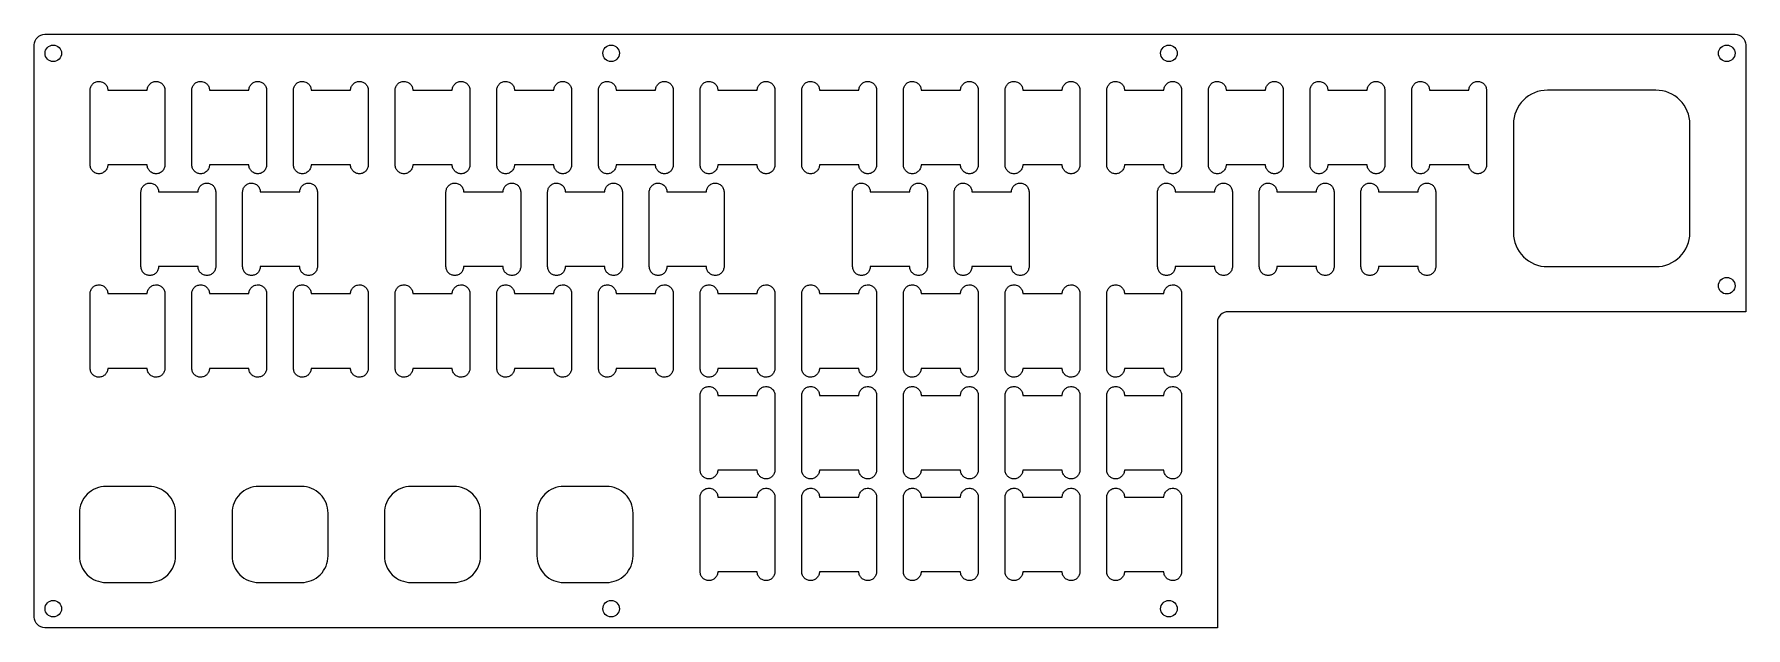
# Model space of a CAD drawing. Header units: millimetres. Extents: x -303 to 17, y 110 to 221.
import ezdxf

# ---------------------------------------------------------------- set-up
doc = ezdxf.new("R2010")
doc.units = ezdxf.units.MM
doc.layers.get('0').update_dxf_attribs({"linetype": 'CONTINUOUS'})

msp = doc.modelspace()

# ---------------------------------------------------------------- linework, layer by layer
for p, q in [((-292.75, 196.2), (-292.75, 210.2)), ((-289.45, 210.2), (-282.05, 210.2)), ((-278.75, 210.2), (-278.75, 196.2)), ((-273.7, 196.2), (-273.7, 210.2)), ((-270.4, 210.2), (-263, 210.2)), ((-259.7, 210.2), (-259.7, 196.2)), ((-254.65, 196.2), (-254.65, 210.2)), ((-251.35, 210.2), (-243.95, 210.2)), ((-240.65, 210.2), (-240.65, 196.2)), ((-235.6, 196.2), (-235.6, 210.2)), ((-232.3, 210.2), (-224.9, 210.2)), ((-221.6, 210.2), (-221.6, 196.2)), ((-216.55, 196.2), (-216.55, 210.2)), ((-213.25, 210.2), (-205.85, 210.2)), ((-202.55, 210.2), (-202.55, 196.2)), ((-197.5, 196.2), (-197.5, 210.2)), ((-194.2, 210.2), (-186.8, 210.2)), ((-183.5, 210.2), (-183.5, 196.2)), ((-178.45, 196.2), (-178.45, 210.2)), ((-175.15, 210.2), (-167.75, 210.2)), ((-164.45, 210.2), (-164.45, 196.2)), ((-159.4, 196.2), (-159.4, 210.2)), ((-156.1, 210.2), (-148.7, 210.2)), ((-145.4, 210.2), (-145.4, 196.2)), ((-140.35, 196.2), (-140.35, 210.2)), ((-137.05, 210.2), (-129.65, 210.2)), ((-126.35, 210.2), (-126.35, 196.2)), ((-121.3, 196.2), (-121.3, 210.2)), ((-118, 210.2), (-110.6, 210.2)), ((-107.3, 210.2), (-107.3, 196.2)), ((-102.25, 196.2), (-102.25, 210.2)), ((-98.95, 210.2), (-91.55, 210.2)), ((-88.25, 210.2), (-88.25, 196.2)), ((-83.2, 196.2), (-83.2, 210.2)), ((-79.9, 210.2), (-72.5, 210.2)), ((-69.2, 210.2), (-69.2, 196.2)), ((-64.15, 196.2), (-64.15, 210.2)), ((-60.85, 210.2), (-53.45, 210.2)), ((-50.15, 210.2), (-50.15, 196.2)), ((-45.1, 196.2), (-45.1, 210.2)), ((-41.8, 210.2), (-34.4, 210.2)), ((-31.1, 210.2), (-31.1, 196.2)), ((-282.05, 196.2), (-289.45, 196.2)), ((-263, 196.2), (-270.4, 196.2)), ((-243.95, 196.2), (-251.35, 196.2)), ((-224.9, 196.2), (-232.3, 196.2)), ((-205.85, 196.2), (-213.25, 196.2)), ((-186.8, 196.2), (-194.2, 196.2)), ((-167.75, 196.2), (-175.15, 196.2)), ((-148.7, 196.2), (-156.1, 196.2)), ((-129.65, 196.2), (-137.05, 196.2)), ((-110.6, 196.2), (-118, 196.2)), ((-91.55, 196.2), (-98.95, 196.2)), ((-72.5, 196.2), (-79.9, 196.2)), ((-53.45, 196.2), (-60.85, 196.2)), ((-34.4, 196.2), (-41.8, 196.2)), ((-283.23, 177.15), (-283.23, 191.15)), ((-279.92, 191.15), (-272.53, 191.15)), ((-269.22, 191.15), (-269.22, 177.15)), ((-264.18, 177.15), (-264.18, 191.15)), ((-260.87, 191.15), (-253.48, 191.15)), ((-250.17, 191.15), (-250.17, 177.15)), ((-226.08, 177.15), (-226.08, 191.15)), ((-222.77, 191.15), (-215.38, 191.15)), ((-212.07, 191.15), (-212.07, 177.15)), ((-207.03, 177.15), (-207.03, 191.15)), ((-203.72, 191.15), (-196.33, 191.15)), ((-193.02, 191.15), (-193.02, 177.15)), ((-187.98, 177.15), (-187.98, 191.15)), ((-184.67, 191.15), (-177.28, 191.15)), ((-173.97, 191.15), (-173.97, 177.15)), ((-149.88, 177.15), (-149.88, 191.15)), ((-146.57, 191.15), (-139.18, 191.15)), ((-135.87, 191.15), (-135.87, 177.15)), ((-130.83, 177.15), (-130.83, 191.15)), ((-127.52, 191.15), (-120.13, 191.15)), ((-116.82, 191.15), (-116.82, 177.15)), ((-92.73, 177.15), (-92.73, 191.15)), ((-89.42, 191.15), (-82.03, 191.15)), ((-78.72, 191.15), (-78.72, 177.15)), ((-73.68, 177.15), (-73.68, 191.15)), ((-70.37, 191.15), (-62.98, 191.15)), ((-59.67, 191.15), (-59.67, 177.15)), ((-54.63, 177.15), (-54.63, 191.15)), ((-51.32, 191.15), (-43.93, 191.15)), ((-40.62, 191.15), (-40.62, 177.15)), ((-272.53, 177.15), (-279.92, 177.15)), ((-253.48, 177.15), (-260.87, 177.15)), ((-215.38, 177.15), (-222.77, 177.15)), ((-196.33, 177.15), (-203.72, 177.15)), ((-177.28, 177.15), (-184.67, 177.15)), ((-139.18, 177.15), (-146.57, 177.15)), ((-120.13, 177.15), (-127.52, 177.15)), ((-82.03, 177.15), (-89.42, 177.15)), ((-62.98, 177.15), (-70.37, 177.15)), ((-43.93, 177.15), (-51.32, 177.15)), ((-292.75, 158.1), (-292.75, 172.1)), ((-289.45, 172.1), (-282.05, 172.1)), ((-278.75, 172.1), (-278.75, 158.1)), ((-273.7, 158.1), (-273.7, 172.1)), ((-270.4, 172.1), (-263, 172.1)), ((-259.7, 172.1), (-259.7, 158.1)), ((-254.65, 158.1), (-254.65, 172.1)), ((-251.35, 172.1), (-243.95, 172.1)), ((-240.65, 172.1), (-240.65, 158.1)), ((-235.6, 158.1), (-235.6, 172.1)), ((-232.3, 172.1), (-224.9, 172.1)), ((-221.6, 172.1), (-221.6, 158.1)), ((-216.55, 158.1), (-216.55, 172.1)), ((-213.25, 172.1), (-205.85, 172.1)), ((-202.55, 172.1), (-202.55, 158.1)), ((-197.5, 158.1), (-197.5, 172.1)), ((-194.2, 172.1), (-186.8, 172.1)), ((-183.5, 172.1), (-183.5, 158.1)), ((-178.45, 158.1), (-178.45, 172.1)), ((-175.15, 172.1), (-167.75, 172.1)), ((-164.45, 172.1), (-164.45, 158.1)), ((-159.4, 158.1), (-159.4, 172.1)), ((-156.1, 172.1), (-148.7, 172.1)), ((-145.4, 172.1), (-145.4, 158.1)), ((-140.35, 158.1), (-140.35, 172.1)), ((-137.05, 172.1), (-129.65, 172.1)), ((-126.35, 172.1), (-126.35, 158.1)), ((-121.3, 158.1), (-121.3, 172.1)), ((-118, 172.1), (-110.6, 172.1)), ((-107.3, 172.1), (-107.3, 158.1)), ((-102.25, 158.1), (-102.25, 172.1)), ((-98.95, 172.1), (-91.55, 172.1)), ((-88.25, 172.1), (-88.25, 158.1)), ((-282.05, 158.1), (-289.45, 158.1)), ((-263, 158.1), (-270.4, 158.1)), ((-243.95, 158.1), (-251.35, 158.1)), ((-224.9, 158.1), (-232.3, 158.1)), ((-205.85, 158.1), (-213.25, 158.1)), ((-186.8, 158.1), (-194.2, 158.1)), ((-167.75, 158.1), (-175.15, 158.1)), ((-148.7, 158.1), (-156.1, 158.1)), ((-129.65, 158.1), (-137.05, 158.1)), ((-110.6, 158.1), (-118, 158.1)), ((-91.55, 158.1), (-98.95, 158.1)), ((-178.45, 139.05), (-178.45, 153.05)), ((-175.15, 153.05), (-167.75, 153.05)), ((-164.45, 153.05), (-164.45, 139.05)), ((-159.4, 139.05), (-159.4, 153.05)), ((-156.1, 153.05), (-148.7, 153.05)), ((-145.4, 153.05), (-145.4, 139.05)), ((-140.35, 139.05), (-140.35, 153.05)), ((-137.05, 153.05), (-129.65, 153.05)), ((-126.35, 153.05), (-126.35, 139.05)), ((-121.3, 139.05), (-121.3, 153.05)), ((-118, 153.05), (-110.6, 153.05)), ((-107.3, 153.05), (-107.3, 139.05)), ((-102.25, 139.05), (-102.25, 153.05)), ((-98.95, 153.05), (-91.55, 153.05)), ((-88.25, 153.05), (-88.25, 139.05)), ((-167.75, 139.05), (-175.15, 139.05)), ((-148.7, 139.05), (-156.1, 139.05)), ((-129.65, 139.05), (-137.05, 139.05)), ((-110.6, 139.05), (-118, 139.05)), ((-91.55, 139.05), (-98.95, 139.05)), ((-178.45, 120), (-178.45, 134)), ((-175.15, 134), (-167.75, 134)), ((-164.45, 134), (-164.45, 120)), ((-159.4, 120), (-159.4, 134)), ((-156.1, 134), (-148.7, 134)), ((-145.4, 134), (-145.4, 120)), ((-140.35, 120), (-140.35, 134)), ((-137.05, 134), (-129.65, 134)), ((-126.35, 134), (-126.35, 120)), ((-121.3, 120), (-121.3, 134)), ((-118, 134), (-110.6, 134)), ((-107.3, 134), (-107.3, 120)), ((-102.25, 120), (-102.25, 134)), ((-98.95, 134), (-91.55, 134)), ((-88.25, 134), (-88.25, 120)), ((-167.75, 120), (-175.15, 120)), ((-148.7, 120), (-156.1, 120)), ((-129.65, 120), (-137.05, 120)), ((-110.6, 120), (-118, 120)), ((-91.55, 120), (-98.95, 120))]:
    msp.add_line(p, q)
for points in [[(-301.23, 109.52, -0.414214), (-303.23, 111.52), (-303.23, 218.68, -0.414214), (-301.23, 220.68), (15.48, 220.68, -0.414214), (17.48, 218.68), (17.48, 168.72), (-79.52, 168.72, 0.414214), (-81.52, 166.72), (-81.52, 109.52)], [(0.65, 210.2), (-19.7, 210.2, 0.414214), (-26.05, 203.85), (-26.05, 183.5, 0.414214), (-19.7, 177.15), (0.65, 177.15, 0.414214), (7, 183.5), (7, 203.85, 0.414214)], [(-276.75, 123), (-276.75, 131, 0.414214), (-281.75, 136), (-289.75, 136, 0.414214), (-294.75, 131), (-294.75, 123, 0.414214), (-289.75, 118), (-281.75, 118, 0.414214)], [(-266.17, 131), (-266.17, 123, 0.414214), (-261.17, 118), (-253.17, 118, 0.414214), (-248.17, 123), (-248.17, 131, 0.414214), (-253.17, 136), (-261.17, 136, 0.414214)], [(-232.6, 118), (-224.6, 118, 0.414214), (-219.6, 123), (-219.6, 131, 0.414214), (-224.6, 136), (-232.6, 136, 0.414214), (-237.6, 131), (-237.6, 123, 0.414214)], [(-209.02, 131), (-209.02, 123, 0.414214), (-204.02, 118), (-196.02, 118, 0.414214), (-191.02, 123), (-191.02, 131, 0.414214), (-196.02, 136), (-204.02, 136, 0.414214)]]:
    msp.add_lwpolyline(points, format="xyb", close=True)
for centre in [(-299.66, 217.11), (-195.13, 217.11), (-90.61, 217.11), (13.91, 217.11), (13.91, 173.58), (-299.66, 113.09), (-195.13, 113.09), (-90.61, 113.09)]:
    msp.add_circle(centre, 1.55)
for points, knots in [([(-292.75, 210.2), (-292.75, 210.41), (-292.71, 210.62), (-292.55, 211.01), (-292.43, 211.19), (-292.14, 211.5), (-291.96, 211.63), (-291.66, 211.76), (-291.55, 211.79), (-291.27, 211.85), (-291.14, 211.85), (-291.1, 211.85)], [0, 0, 0, 0, 0.0638441, 0.0638441, 0.1272874, 0.1272874, 0.1925427, 0.1925427, 0.2260047, 0.2260047, 0.2775049, 0.2775049, 0.2775049, 0.2775049]), ([(-291.1, 211.85), (-291.02, 211.85), (-290.77, 211.85), (-290.27, 211.64), (-290.09, 211.52), (-289.79, 211.22), (-289.66, 211.04), (-289.49, 210.64), (-289.45, 210.42), (-289.45, 210.2)], [0.00002452, 0.00002452, 0.00002452, 0.00002452, 0.02255562, 0.02255562, 0.03701983, 0.03701983, 0.05189246, 0.05189246, 0.06697157, 0.06697157, 0.06697157, 0.06697157]), ([(-282.05, 210.2), (-282.05, 210.41), (-282.01, 210.62), (-281.85, 211.01), (-281.73, 211.19), (-281.44, 211.5), (-281.26, 211.63), (-280.96, 211.76), (-280.85, 211.79), (-280.57, 211.85), (-280.44, 211.85), (-280.4, 211.85)], [0, 0, 0, 0, 0.0638439, 0.0638439, 0.1272906, 0.1272906, 0.1925458, 0.1925458, 0.2259858, 0.2259858, 0.2775655, 0.2775655, 0.2775655, 0.2775655]), ([(-280.4, 211.85), (-280.19, 211.85), (-279.98, 211.81), (-279.59, 211.65), (-279.41, 211.53), (-279.1, 211.24), (-278.97, 211.06), (-278.84, 210.76), (-278.81, 210.65), (-278.76, 210.43), (-278.75, 210.31), (-278.75, 210.2)], [0, 0, 0, 0, 0.0638701, 0.0638701, 0.1273254, 0.1273254, 0.1925786, 0.1925786, 0.2260133, 0.2260133, 0.2604916, 0.2604916, 0.2604916, 0.2604916]), ([(-273.7, 210.2), (-273.7, 210.41), (-273.66, 210.62), (-273.5, 211.01), (-273.38, 211.19), (-273.09, 211.5), (-272.91, 211.63), (-272.61, 211.76), (-272.5, 211.79), (-272.22, 211.85), (-272.09, 211.85), (-272.05, 211.85)], [0, 0, 0, 0, 0.0638441, 0.0638441, 0.1272874, 0.1272874, 0.1925427, 0.1925427, 0.2260047, 0.2260047, 0.2775049, 0.2775049, 0.2775049, 0.2775049]), ([(-272.05, 211.85), (-271.97, 211.85), (-271.72, 211.85), (-271.22, 211.64), (-271.04, 211.52), (-270.74, 211.22), (-270.61, 211.04), (-270.44, 210.64), (-270.4, 210.42), (-270.4, 210.2)], [0.00002452, 0.00002452, 0.00002452, 0.00002452, 0.02255562, 0.02255562, 0.03701983, 0.03701983, 0.05189246, 0.05189246, 0.06697157, 0.06697157, 0.06697157, 0.06697157]), ([(-263, 210.2), (-263, 210.41), (-262.96, 210.62), (-262.8, 211.01), (-262.68, 211.19), (-262.39, 211.5), (-262.21, 211.63), (-261.91, 211.76), (-261.8, 211.79), (-261.52, 211.85), (-261.39, 211.85), (-261.35, 211.85)], [0, 0, 0, 0, 0.0638439, 0.0638439, 0.1272906, 0.1272906, 0.1925458, 0.1925458, 0.2259858, 0.2259858, 0.2775655, 0.2775655, 0.2775655, 0.2775655]), ([(-261.35, 211.85), (-261.14, 211.85), (-260.93, 211.81), (-260.54, 211.65), (-260.36, 211.53), (-260.05, 211.24), (-259.92, 211.06), (-259.79, 210.76), (-259.76, 210.65), (-259.71, 210.43), (-259.7, 210.31), (-259.7, 210.2)], [0, 0, 0, 0, 0.0638701, 0.0638701, 0.1273254, 0.1273254, 0.1925786, 0.1925786, 0.2260133, 0.2260133, 0.2604916, 0.2604916, 0.2604916, 0.2604916]), ([(-254.65, 210.2), (-254.65, 210.41), (-254.61, 210.62), (-254.45, 211.01), (-254.33, 211.19), (-254.04, 211.5), (-253.86, 211.63), (-253.56, 211.76), (-253.45, 211.79), (-253.17, 211.85), (-253.04, 211.85), (-253, 211.85)], [0, 0, 0, 0, 0.0638441, 0.0638441, 0.1272874, 0.1272874, 0.1925427, 0.1925427, 0.2260047, 0.2260047, 0.2775049, 0.2775049, 0.2775049, 0.2775049]), ([(-253, 211.85), (-252.92, 211.85), (-252.67, 211.85), (-252.17, 211.64), (-251.99, 211.52), (-251.69, 211.22), (-251.56, 211.04), (-251.39, 210.64), (-251.35, 210.42), (-251.35, 210.2)], [0.00002452, 0.00002452, 0.00002452, 0.00002452, 0.02255562, 0.02255562, 0.03701983, 0.03701983, 0.05189246, 0.05189246, 0.06697157, 0.06697157, 0.06697157, 0.06697157]), ([(-243.95, 210.2), (-243.95, 210.41), (-243.91, 210.62), (-243.75, 211.01), (-243.63, 211.19), (-243.34, 211.5), (-243.16, 211.63), (-242.86, 211.76), (-242.75, 211.79), (-242.47, 211.85), (-242.34, 211.85), (-242.3, 211.85)], [0, 0, 0, 0, 0.0638439, 0.0638439, 0.1272906, 0.1272906, 0.1925458, 0.1925458, 0.2259858, 0.2259858, 0.2775655, 0.2775655, 0.2775655, 0.2775655]), ([(-242.3, 211.85), (-242.09, 211.85), (-241.88, 211.81), (-241.49, 211.65), (-241.31, 211.53), (-241, 211.24), (-240.87, 211.06), (-240.74, 210.76), (-240.71, 210.65), (-240.66, 210.43), (-240.65, 210.31), (-240.65, 210.2)], [0, 0, 0, 0, 0.0638701, 0.0638701, 0.1273254, 0.1273254, 0.1925786, 0.1925786, 0.2260133, 0.2260133, 0.2604916, 0.2604916, 0.2604916, 0.2604916]), ([(-235.6, 210.2), (-235.6, 210.41), (-235.56, 210.62), (-235.4, 211.01), (-235.28, 211.19), (-234.99, 211.5), (-234.81, 211.63), (-234.51, 211.76), (-234.4, 211.79), (-234.12, 211.85), (-233.99, 211.85), (-233.95, 211.85)], [0, 0, 0, 0, 0.0638441, 0.0638441, 0.1272874, 0.1272874, 0.1925427, 0.1925427, 0.2260047, 0.2260047, 0.2775049, 0.2775049, 0.2775049, 0.2775049]), ([(-233.95, 211.85), (-233.87, 211.85), (-233.62, 211.85), (-233.12, 211.64), (-232.94, 211.52), (-232.64, 211.22), (-232.51, 211.04), (-232.34, 210.64), (-232.3, 210.42), (-232.3, 210.2)], [0.00002452, 0.00002452, 0.00002452, 0.00002452, 0.02255562, 0.02255562, 0.03701983, 0.03701983, 0.05189246, 0.05189246, 0.06697157, 0.06697157, 0.06697157, 0.06697157]), ([(-224.9, 210.2), (-224.9, 210.41), (-224.86, 210.62), (-224.7, 211.01), (-224.58, 211.19), (-224.29, 211.5), (-224.11, 211.63), (-223.81, 211.76), (-223.7, 211.79), (-223.42, 211.85), (-223.29, 211.85), (-223.25, 211.85)], [0, 0, 0, 0, 0.0638439, 0.0638439, 0.1272906, 0.1272906, 0.1925458, 0.1925458, 0.2259858, 0.2259858, 0.2775655, 0.2775655, 0.2775655, 0.2775655]), ([(-223.25, 211.85), (-223.04, 211.85), (-222.83, 211.81), (-222.44, 211.65), (-222.26, 211.53), (-221.95, 211.24), (-221.82, 211.06), (-221.69, 210.76), (-221.66, 210.65), (-221.61, 210.43), (-221.6, 210.31), (-221.6, 210.2)], [0, 0, 0, 0, 0.0638701, 0.0638701, 0.1273254, 0.1273254, 0.1925786, 0.1925786, 0.2260133, 0.2260133, 0.2604916, 0.2604916, 0.2604916, 0.2604916]), ([(-216.55, 210.2), (-216.55, 210.41), (-216.51, 210.62), (-216.35, 211.01), (-216.23, 211.19), (-215.94, 211.5), (-215.76, 211.63), (-215.46, 211.76), (-215.35, 211.79), (-215.07, 211.85), (-214.94, 211.85), (-214.9, 211.85)], [0, 0, 0, 0, 0.0638441, 0.0638441, 0.1272874, 0.1272874, 0.1925427, 0.1925427, 0.2260047, 0.2260047, 0.2775049, 0.2775049, 0.2775049, 0.2775049]), ([(-214.9, 211.85), (-214.82, 211.85), (-214.57, 211.85), (-214.07, 211.64), (-213.89, 211.52), (-213.59, 211.22), (-213.46, 211.04), (-213.29, 210.64), (-213.25, 210.42), (-213.25, 210.2)], [0.00002452, 0.00002452, 0.00002452, 0.00002452, 0.02255562, 0.02255562, 0.03701983, 0.03701983, 0.05189246, 0.05189246, 0.06697157, 0.06697157, 0.06697157, 0.06697157]), ([(-205.85, 210.2), (-205.85, 210.41), (-205.81, 210.62), (-205.65, 211.01), (-205.53, 211.19), (-205.24, 211.5), (-205.06, 211.63), (-204.76, 211.76), (-204.65, 211.79), (-204.37, 211.85), (-204.24, 211.85), (-204.2, 211.85)], [0, 0, 0, 0, 0.0638439, 0.0638439, 0.1272906, 0.1272906, 0.1925458, 0.1925458, 0.2259858, 0.2259858, 0.2775655, 0.2775655, 0.2775655, 0.2775655]), ([(-204.2, 211.85), (-203.99, 211.85), (-203.78, 211.81), (-203.39, 211.65), (-203.21, 211.53), (-202.9, 211.24), (-202.77, 211.06), (-202.64, 210.76), (-202.61, 210.65), (-202.56, 210.43), (-202.55, 210.31), (-202.55, 210.2)], [0, 0, 0, 0, 0.0638701, 0.0638701, 0.1273254, 0.1273254, 0.1925786, 0.1925786, 0.2260133, 0.2260133, 0.2604916, 0.2604916, 0.2604916, 0.2604916]), ([(-197.5, 210.2), (-197.5, 210.41), (-197.46, 210.62), (-197.3, 211.01), (-197.18, 211.19), (-196.89, 211.5), (-196.71, 211.63), (-196.41, 211.76), (-196.3, 211.79), (-196.02, 211.85), (-195.89, 211.85), (-195.85, 211.85)], [0, 0, 0, 0, 0.0638441, 0.0638441, 0.1272874, 0.1272874, 0.1925427, 0.1925427, 0.2260047, 0.2260047, 0.2775049, 0.2775049, 0.2775049, 0.2775049]), ([(-195.85, 211.85), (-195.77, 211.85), (-195.52, 211.85), (-195.02, 211.64), (-194.84, 211.52), (-194.54, 211.22), (-194.41, 211.04), (-194.24, 210.64), (-194.2, 210.42), (-194.2, 210.2)], [0.00002452, 0.00002452, 0.00002452, 0.00002452, 0.02255562, 0.02255562, 0.03701983, 0.03701983, 0.05189246, 0.05189246, 0.06697157, 0.06697157, 0.06697157, 0.06697157]), ([(-186.8, 210.2), (-186.8, 210.41), (-186.76, 210.62), (-186.6, 211.01), (-186.48, 211.19), (-186.19, 211.5), (-186.01, 211.63), (-185.71, 211.76), (-185.6, 211.79), (-185.32, 211.85), (-185.19, 211.85), (-185.15, 211.85)], [0, 0, 0, 0, 0.0638439, 0.0638439, 0.1272906, 0.1272906, 0.1925458, 0.1925458, 0.2259858, 0.2259858, 0.2775655, 0.2775655, 0.2775655, 0.2775655]), ([(-185.15, 211.85), (-184.94, 211.85), (-184.73, 211.81), (-184.34, 211.65), (-184.16, 211.53), (-183.85, 211.24), (-183.72, 211.06), (-183.59, 210.76), (-183.56, 210.65), (-183.51, 210.43), (-183.5, 210.31), (-183.5, 210.2)], [0, 0, 0, 0, 0.0638701, 0.0638701, 0.1273254, 0.1273254, 0.1925786, 0.1925786, 0.2260133, 0.2260133, 0.2604916, 0.2604916, 0.2604916, 0.2604916]), ([(-178.45, 210.2), (-178.45, 210.41), (-178.41, 210.62), (-178.25, 211.01), (-178.13, 211.19), (-177.84, 211.5), (-177.66, 211.63), (-177.36, 211.76), (-177.25, 211.79), (-176.97, 211.85), (-176.84, 211.85), (-176.8, 211.85)], [0, 0, 0, 0, 0.0638441, 0.0638441, 0.1272874, 0.1272874, 0.1925427, 0.1925427, 0.2260047, 0.2260047, 0.2775049, 0.2775049, 0.2775049, 0.2775049]), ([(-176.8, 211.85), (-176.72, 211.85), (-176.47, 211.85), (-175.97, 211.64), (-175.79, 211.52), (-175.49, 211.22), (-175.36, 211.04), (-175.19, 210.64), (-175.15, 210.42), (-175.15, 210.2)], [0.00002452, 0.00002452, 0.00002452, 0.00002452, 0.02255562, 0.02255562, 0.03701983, 0.03701983, 0.05189246, 0.05189246, 0.06697157, 0.06697157, 0.06697157, 0.06697157]), ([(-167.75, 210.2), (-167.75, 210.41), (-167.71, 210.62), (-167.55, 211.01), (-167.43, 211.19), (-167.14, 211.5), (-166.96, 211.63), (-166.66, 211.76), (-166.55, 211.79), (-166.27, 211.85), (-166.14, 211.85), (-166.1, 211.85)], [0, 0, 0, 0, 0.0638439, 0.0638439, 0.1272906, 0.1272906, 0.1925458, 0.1925458, 0.2259858, 0.2259858, 0.2775655, 0.2775655, 0.2775655, 0.2775655]), ([(-166.1, 211.85), (-165.89, 211.85), (-165.68, 211.81), (-165.29, 211.65), (-165.11, 211.53), (-164.8, 211.24), (-164.67, 211.06), (-164.54, 210.76), (-164.51, 210.65), (-164.46, 210.43), (-164.45, 210.31), (-164.45, 210.2)], [0, 0, 0, 0, 0.0638701, 0.0638701, 0.1273254, 0.1273254, 0.1925786, 0.1925786, 0.2260133, 0.2260133, 0.2604916, 0.2604916, 0.2604916, 0.2604916]), ([(-159.4, 210.2), (-159.4, 210.41), (-159.36, 210.62), (-159.2, 211.01), (-159.08, 211.19), (-158.79, 211.5), (-158.61, 211.63), (-158.31, 211.76), (-158.2, 211.79), (-157.92, 211.85), (-157.79, 211.85), (-157.75, 211.85)], [0, 0, 0, 0, 0.0638441, 0.0638441, 0.1272874, 0.1272874, 0.1925427, 0.1925427, 0.2260047, 0.2260047, 0.2775049, 0.2775049, 0.2775049, 0.2775049]), ([(-157.75, 211.85), (-157.67, 211.85), (-157.42, 211.85), (-156.92, 211.64), (-156.74, 211.52), (-156.44, 211.22), (-156.31, 211.04), (-156.14, 210.64), (-156.1, 210.42), (-156.1, 210.2)], [0.00002452, 0.00002452, 0.00002452, 0.00002452, 0.02255562, 0.02255562, 0.03701983, 0.03701983, 0.05189246, 0.05189246, 0.06697157, 0.06697157, 0.06697157, 0.06697157]), ([(-148.7, 210.2), (-148.7, 210.41), (-148.66, 210.62), (-148.5, 211.01), (-148.38, 211.19), (-148.09, 211.5), (-147.91, 211.63), (-147.61, 211.76), (-147.5, 211.79), (-147.22, 211.85), (-147.09, 211.85), (-147.05, 211.85)], [0, 0, 0, 0, 0.0638439, 0.0638439, 0.1272906, 0.1272906, 0.1925458, 0.1925458, 0.2259858, 0.2259858, 0.2775655, 0.2775655, 0.2775655, 0.2775655]), ([(-147.05, 211.85), (-146.84, 211.85), (-146.63, 211.81), (-146.24, 211.65), (-146.06, 211.53), (-145.75, 211.24), (-145.62, 211.06), (-145.49, 210.76), (-145.46, 210.65), (-145.41, 210.43), (-145.4, 210.31), (-145.4, 210.2)], [0, 0, 0, 0, 0.0638701, 0.0638701, 0.1273254, 0.1273254, 0.1925786, 0.1925786, 0.2260133, 0.2260133, 0.2604916, 0.2604916, 0.2604916, 0.2604916]), ([(-140.35, 210.2), (-140.35, 210.41), (-140.31, 210.62), (-140.15, 211.01), (-140.03, 211.19), (-139.74, 211.5), (-139.56, 211.63), (-139.26, 211.76), (-139.15, 211.79), (-138.87, 211.85), (-138.74, 211.85), (-138.7, 211.85)], [0, 0, 0, 0, 0.0638441, 0.0638441, 0.1272874, 0.1272874, 0.1925427, 0.1925427, 0.2260047, 0.2260047, 0.2775049, 0.2775049, 0.2775049, 0.2775049]), ([(-138.7, 211.85), (-138.62, 211.85), (-138.37, 211.85), (-137.87, 211.64), (-137.69, 211.52), (-137.39, 211.22), (-137.26, 211.04), (-137.09, 210.64), (-137.05, 210.42), (-137.05, 210.2)], [0.00002452, 0.00002452, 0.00002452, 0.00002452, 0.02255562, 0.02255562, 0.03701983, 0.03701983, 0.05189246, 0.05189246, 0.06697157, 0.06697157, 0.06697157, 0.06697157]), ([(-129.65, 210.2), (-129.65, 210.41), (-129.61, 210.62), (-129.45, 211.01), (-129.33, 211.19), (-129.04, 211.5), (-128.86, 211.63), (-128.56, 211.76), (-128.45, 211.79), (-128.17, 211.85), (-128.04, 211.85), (-128, 211.85)], [0, 0, 0, 0, 0.0638439, 0.0638439, 0.1272906, 0.1272906, 0.1925458, 0.1925458, 0.2259858, 0.2259858, 0.2775655, 0.2775655, 0.2775655, 0.2775655]), ([(-128, 211.85), (-127.79, 211.85), (-127.58, 211.81), (-127.19, 211.65), (-127.01, 211.53), (-126.7, 211.24), (-126.57, 211.06), (-126.44, 210.76), (-126.41, 210.65), (-126.36, 210.43), (-126.35, 210.31), (-126.35, 210.2)], [0, 0, 0, 0, 0.0638701, 0.0638701, 0.1273254, 0.1273254, 0.1925786, 0.1925786, 0.2260133, 0.2260133, 0.2604916, 0.2604916, 0.2604916, 0.2604916]), ([(-121.3, 210.2), (-121.3, 210.41), (-121.26, 210.62), (-121.1, 211.01), (-120.98, 211.19), (-120.69, 211.5), (-120.51, 211.63), (-120.21, 211.76), (-120.1, 211.79), (-119.82, 211.85), (-119.69, 211.85), (-119.65, 211.85)], [0, 0, 0, 0, 0.0638441, 0.0638441, 0.1272874, 0.1272874, 0.1925427, 0.1925427, 0.2260047, 0.2260047, 0.2775049, 0.2775049, 0.2775049, 0.2775049]), ([(-119.65, 211.85), (-119.57, 211.85), (-119.32, 211.85), (-118.82, 211.64), (-118.64, 211.52), (-118.34, 211.22), (-118.21, 211.04), (-118.04, 210.64), (-118, 210.42), (-118, 210.2)], [0.00002452, 0.00002452, 0.00002452, 0.00002452, 0.02255562, 0.02255562, 0.03701983, 0.03701983, 0.05189246, 0.05189246, 0.06697157, 0.06697157, 0.06697157, 0.06697157]), ([(-110.6, 210.2), (-110.6, 210.41), (-110.56, 210.62), (-110.4, 211.01), (-110.28, 211.19), (-109.99, 211.5), (-109.81, 211.63), (-109.51, 211.76), (-109.4, 211.79), (-109.12, 211.85), (-108.99, 211.85), (-108.95, 211.85)], [0, 0, 0, 0, 0.0638439, 0.0638439, 0.1272906, 0.1272906, 0.1925458, 0.1925458, 0.2259858, 0.2259858, 0.2775655, 0.2775655, 0.2775655, 0.2775655]), ([(-108.95, 211.85), (-108.74, 211.85), (-108.53, 211.81), (-108.14, 211.65), (-107.96, 211.53), (-107.65, 211.24), (-107.52, 211.06), (-107.39, 210.76), (-107.36, 210.65), (-107.31, 210.43), (-107.3, 210.31), (-107.3, 210.2)], [0, 0, 0, 0, 0.0638701, 0.0638701, 0.1273254, 0.1273254, 0.1925786, 0.1925786, 0.2260133, 0.2260133, 0.2604916, 0.2604916, 0.2604916, 0.2604916]), ([(-102.25, 210.2), (-102.25, 210.41), (-102.21, 210.62), (-102.05, 211.01), (-101.93, 211.19), (-101.64, 211.5), (-101.46, 211.63), (-101.16, 211.76), (-101.05, 211.79), (-100.77, 211.85), (-100.64, 211.85), (-100.6, 211.85)], [0, 0, 0, 0, 0.0638441, 0.0638441, 0.1272874, 0.1272874, 0.1925427, 0.1925427, 0.2260047, 0.2260047, 0.2775049, 0.2775049, 0.2775049, 0.2775049]), ([(-100.6, 211.85), (-100.52, 211.85), (-100.27, 211.85), (-99.77, 211.64), (-99.59, 211.52), (-99.29, 211.22), (-99.16, 211.04), (-98.99, 210.64), (-98.95, 210.42), (-98.95, 210.2)], [0.00002452, 0.00002452, 0.00002452, 0.00002452, 0.02255562, 0.02255562, 0.03701983, 0.03701983, 0.05189246, 0.05189246, 0.06697157, 0.06697157, 0.06697157, 0.06697157]), ([(-91.55, 210.2), (-91.55, 210.41), (-91.51, 210.62), (-91.35, 211.01), (-91.23, 211.19), (-90.94, 211.5), (-90.76, 211.63), (-90.46, 211.76), (-90.35, 211.79), (-90.07, 211.85), (-89.94, 211.85), (-89.9, 211.85)], [0, 0, 0, 0, 0.0638439, 0.0638439, 0.1272906, 0.1272906, 0.1925458, 0.1925458, 0.2259858, 0.2259858, 0.2775655, 0.2775655, 0.2775655, 0.2775655]), ([(-89.9, 211.85), (-89.69, 211.85), (-89.48, 211.81), (-89.09, 211.65), (-88.91, 211.53), (-88.6, 211.24), (-88.47, 211.06), (-88.34, 210.76), (-88.31, 210.65), (-88.26, 210.43), (-88.25, 210.31), (-88.25, 210.2)], [0, 0, 0, 0, 0.0638701, 0.0638701, 0.1273254, 0.1273254, 0.1925786, 0.1925786, 0.2260133, 0.2260133, 0.2604916, 0.2604916, 0.2604916, 0.2604916]), ([(-83.2, 210.2), (-83.2, 210.41), (-83.16, 210.62), (-83, 211.01), (-82.88, 211.19), (-82.59, 211.5), (-82.41, 211.63), (-82.11, 211.76), (-82, 211.79), (-81.72, 211.85), (-81.59, 211.85), (-81.55, 211.85)], [0, 0, 0, 0, 0.0638441, 0.0638441, 0.1272874, 0.1272874, 0.1925427, 0.1925427, 0.2260047, 0.2260047, 0.2775049, 0.2775049, 0.2775049, 0.2775049]), ([(-81.55, 211.85), (-81.47, 211.85), (-81.22, 211.85), (-80.72, 211.64), (-80.54, 211.52), (-80.24, 211.22), (-80.11, 211.04), (-79.94, 210.64), (-79.9, 210.42), (-79.9, 210.2)], [0.00002452, 0.00002452, 0.00002452, 0.00002452, 0.02255562, 0.02255562, 0.03701983, 0.03701983, 0.05189246, 0.05189246, 0.06697157, 0.06697157, 0.06697157, 0.06697157]), ([(-72.5, 210.2), (-72.5, 210.41), (-72.46, 210.62), (-72.3, 211.01), (-72.18, 211.19), (-71.89, 211.5), (-71.71, 211.63), (-71.41, 211.76), (-71.3, 211.79), (-71.02, 211.85), (-70.89, 211.85), (-70.85, 211.85)], [0, 0, 0, 0, 0.0638439, 0.0638439, 0.1272906, 0.1272906, 0.1925458, 0.1925458, 0.2259858, 0.2259858, 0.2775655, 0.2775655, 0.2775655, 0.2775655]), ([(-70.85, 211.85), (-70.64, 211.85), (-70.43, 211.81), (-70.04, 211.65), (-69.86, 211.53), (-69.55, 211.24), (-69.42, 211.06), (-69.29, 210.76), (-69.26, 210.65), (-69.21, 210.43), (-69.2, 210.31), (-69.2, 210.2)], [0, 0, 0, 0, 0.0638701, 0.0638701, 0.1273254, 0.1273254, 0.1925786, 0.1925786, 0.2260133, 0.2260133, 0.2604916, 0.2604916, 0.2604916, 0.2604916]), ([(-64.15, 210.2), (-64.15, 210.41), (-64.11, 210.62), (-63.95, 211.01), (-63.83, 211.19), (-63.54, 211.5), (-63.36, 211.63), (-63.06, 211.76), (-62.95, 211.79), (-62.67, 211.85), (-62.54, 211.85), (-62.5, 211.85)], [0, 0, 0, 0, 0.0638441, 0.0638441, 0.1272874, 0.1272874, 0.1925427, 0.1925427, 0.2260047, 0.2260047, 0.2775049, 0.2775049, 0.2775049, 0.2775049]), ([(-62.5, 211.85), (-62.42, 211.85), (-62.17, 211.85), (-61.67, 211.64), (-61.49, 211.52), (-61.19, 211.22), (-61.06, 211.04), (-60.89, 210.64), (-60.85, 210.42), (-60.85, 210.2)], [0.00002452, 0.00002452, 0.00002452, 0.00002452, 0.02255562, 0.02255562, 0.03701983, 0.03701983, 0.05189246, 0.05189246, 0.06697157, 0.06697157, 0.06697157, 0.06697157]), ([(-53.45, 210.2), (-53.45, 210.41), (-53.41, 210.62), (-53.25, 211.01), (-53.13, 211.19), (-52.84, 211.5), (-52.66, 211.63), (-52.36, 211.76), (-52.25, 211.79), (-51.97, 211.85), (-51.84, 211.85), (-51.8, 211.85)], [0, 0, 0, 0, 0.0638439, 0.0638439, 0.1272906, 0.1272906, 0.1925458, 0.1925458, 0.2259858, 0.2259858, 0.2775655, 0.2775655, 0.2775655, 0.2775655]), ([(-51.8, 211.85), (-51.59, 211.85), (-51.38, 211.81), (-50.99, 211.65), (-50.81, 211.53), (-50.5, 211.24), (-50.37, 211.06), (-50.24, 210.76), (-50.21, 210.65), (-50.16, 210.43), (-50.15, 210.31), (-50.15, 210.2)], [0, 0, 0, 0, 0.0638701, 0.0638701, 0.1273254, 0.1273254, 0.1925786, 0.1925786, 0.2260133, 0.2260133, 0.2604916, 0.2604916, 0.2604916, 0.2604916]), ([(-45.1, 210.2), (-45.1, 210.41), (-45.06, 210.62), (-44.9, 211.01), (-44.78, 211.19), (-44.49, 211.5), (-44.31, 211.63), (-44.01, 211.76), (-43.9, 211.79), (-43.62, 211.85), (-43.49, 211.85), (-43.45, 211.85)], [0, 0, 0, 0, 0.0638441, 0.0638441, 0.1272874, 0.1272874, 0.1925427, 0.1925427, 0.2260047, 0.2260047, 0.2775049, 0.2775049, 0.2775049, 0.2775049]), ([(-43.45, 211.85), (-43.37, 211.85), (-43.12, 211.85), (-42.62, 211.64), (-42.44, 211.52), (-42.14, 211.22), (-42.01, 211.04), (-41.84, 210.64), (-41.8, 210.42), (-41.8, 210.2)], [0.00002452, 0.00002452, 0.00002452, 0.00002452, 0.02255562, 0.02255562, 0.03701983, 0.03701983, 0.05189246, 0.05189246, 0.06697157, 0.06697157, 0.06697157, 0.06697157]), ([(-34.4, 210.2), (-34.4, 210.41), (-34.36, 210.62), (-34.2, 211.01), (-34.08, 211.19), (-33.79, 211.5), (-33.61, 211.63), (-33.31, 211.76), (-33.2, 211.79), (-32.92, 211.85), (-32.79, 211.85), (-32.75, 211.85)], [0, 0, 0, 0, 0.0638439, 0.0638439, 0.1272906, 0.1272906, 0.1925458, 0.1925458, 0.2259858, 0.2259858, 0.2775655, 0.2775655, 0.2775655, 0.2775655]), ([(-32.75, 211.85), (-32.54, 211.85), (-32.33, 211.81), (-31.94, 211.65), (-31.76, 211.53), (-31.45, 211.24), (-31.32, 211.06), (-31.19, 210.76), (-31.16, 210.65), (-31.11, 210.43), (-31.1, 210.31), (-31.1, 210.2)], [0, 0, 0, 0, 0.0638701, 0.0638701, 0.1273254, 0.1273254, 0.1925786, 0.1925786, 0.2260133, 0.2260133, 0.2604916, 0.2604916, 0.2604916, 0.2604916]), ([(-291.1, 194.55), (-291.31, 194.55), (-291.52, 194.59), (-291.91, 194.75), (-292.09, 194.87), (-292.4, 195.16), (-292.53, 195.34), (-292.66, 195.64), (-292.69, 195.75), (-292.74, 195.97), (-292.75, 196.09), (-292.75, 196.2)], [0, 0, 0, 0, 0.0638701, 0.0638701, 0.1273254, 0.1273254, 0.1925786, 0.1925786, 0.2260132, 0.2260132, 0.2604915, 0.2604915, 0.2604915, 0.2604915]), ([(-289.45, 196.2), (-289.45, 195.99), (-289.49, 195.78), (-289.65, 195.39), (-289.77, 195.21), (-290.06, 194.9), (-290.24, 194.77), (-290.54, 194.64), (-290.65, 194.61), (-290.87, 194.56), (-290.99, 194.55), (-291.1, 194.55)], [0, 0, 0, 0, 0.0638436, 0.0638436, 0.1272903, 0.1272903, 0.1925454, 0.1925454, 0.2259839, 0.2259839, 0.2604658, 0.2604658, 0.2604658, 0.2604658]), ([(-280.4, 194.55), (-280.61, 194.55), (-280.82, 194.59), (-281.21, 194.75), (-281.39, 194.87), (-281.7, 195.16), (-281.83, 195.34), (-281.96, 195.64), (-281.99, 195.75), (-282.04, 195.97), (-282.05, 196.09), (-282.05, 196.2)], [0, 0, 0, 0, 0.063837, 0.063837, 0.1272804, 0.1272804, 0.1925361, 0.1925361, 0.2259786, 0.2259786, 0.2604652, 0.2604652, 0.2604652, 0.2604652]), ([(-278.75, 196.2), (-278.75, 195.99), (-278.79, 195.78), (-278.95, 195.39), (-279.07, 195.21), (-279.36, 194.9), (-279.54, 194.77), (-279.84, 194.64), (-279.95, 194.61), (-280.17, 194.56), (-280.29, 194.55), (-280.4, 194.55)], [0, 0, 0, 0, 0.0638438, 0.0638438, 0.127287, 0.127287, 0.1925424, 0.1925424, 0.2259926, 0.2259926, 0.2604891, 0.2604891, 0.2604891, 0.2604891]), ([(-272.05, 194.55), (-272.26, 194.55), (-272.47, 194.59), (-272.86, 194.75), (-273.04, 194.87), (-273.35, 195.16), (-273.48, 195.34), (-273.61, 195.64), (-273.64, 195.75), (-273.69, 195.97), (-273.7, 196.09), (-273.7, 196.2)], [0, 0, 0, 0, 0.0638701, 0.0638701, 0.1273254, 0.1273254, 0.1925786, 0.1925786, 0.2260132, 0.2260132, 0.2604915, 0.2604915, 0.2604915, 0.2604915]), ([(-270.4, 196.2), (-270.4, 195.99), (-270.44, 195.78), (-270.6, 195.39), (-270.72, 195.21), (-271.01, 194.9), (-271.19, 194.77), (-271.49, 194.64), (-271.6, 194.61), (-271.82, 194.56), (-271.94, 194.55), (-272.05, 194.55)], [0, 0, 0, 0, 0.0638436, 0.0638436, 0.1272903, 0.1272903, 0.1925454, 0.1925454, 0.2259839, 0.2259839, 0.2604658, 0.2604658, 0.2604658, 0.2604658]), ([(-261.35, 194.55), (-261.56, 194.55), (-261.77, 194.59), (-262.16, 194.75), (-262.34, 194.87), (-262.65, 195.16), (-262.78, 195.34), (-262.91, 195.64), (-262.94, 195.75), (-262.99, 195.97), (-263, 196.09), (-263, 196.2)], [0, 0, 0, 0, 0.063837, 0.063837, 0.1272804, 0.1272804, 0.1925361, 0.1925361, 0.2259786, 0.2259786, 0.2604652, 0.2604652, 0.2604652, 0.2604652]), ([(-259.7, 196.2), (-259.7, 195.99), (-259.74, 195.78), (-259.9, 195.39), (-260.02, 195.21), (-260.31, 194.9), (-260.49, 194.77), (-260.79, 194.64), (-260.9, 194.61), (-261.12, 194.56), (-261.24, 194.55), (-261.35, 194.55)], [0, 0, 0, 0, 0.0638438, 0.0638438, 0.127287, 0.127287, 0.1925424, 0.1925424, 0.2259926, 0.2259926, 0.2604891, 0.2604891, 0.2604891, 0.2604891]), ([(-253, 194.55), (-253.21, 194.55), (-253.42, 194.59), (-253.81, 194.75), (-253.99, 194.87), (-254.3, 195.16), (-254.43, 195.34), (-254.56, 195.64), (-254.59, 195.75), (-254.64, 195.97), (-254.65, 196.09), (-254.65, 196.2)], [0, 0, 0, 0, 0.0638701, 0.0638701, 0.1273254, 0.1273254, 0.1925786, 0.1925786, 0.2260132, 0.2260132, 0.2604915, 0.2604915, 0.2604915, 0.2604915]), ([(-251.35, 196.2), (-251.35, 195.99), (-251.39, 195.78), (-251.55, 195.39), (-251.67, 195.21), (-251.96, 194.9), (-252.14, 194.77), (-252.44, 194.64), (-252.55, 194.61), (-252.77, 194.56), (-252.89, 194.55), (-253, 194.55)], [0, 0, 0, 0, 0.0638436, 0.0638436, 0.1272903, 0.1272903, 0.1925454, 0.1925454, 0.2259839, 0.2259839, 0.2604658, 0.2604658, 0.2604658, 0.2604658]), ([(-242.3, 194.55), (-242.51, 194.55), (-242.72, 194.59), (-243.11, 194.75), (-243.29, 194.87), (-243.6, 195.16), (-243.73, 195.34), (-243.86, 195.64), (-243.89, 195.75), (-243.94, 195.97), (-243.95, 196.09), (-243.95, 196.2)], [0, 0, 0, 0, 0.063837, 0.063837, 0.1272804, 0.1272804, 0.1925361, 0.1925361, 0.2259786, 0.2259786, 0.2604652, 0.2604652, 0.2604652, 0.2604652]), ([(-240.65, 196.2), (-240.65, 195.99), (-240.69, 195.78), (-240.85, 195.39), (-240.97, 195.21), (-241.26, 194.9), (-241.44, 194.77), (-241.74, 194.64), (-241.85, 194.61), (-242.07, 194.56), (-242.19, 194.55), (-242.3, 194.55)], [0, 0, 0, 0, 0.0638438, 0.0638438, 0.127287, 0.127287, 0.1925424, 0.1925424, 0.2259926, 0.2259926, 0.2604891, 0.2604891, 0.2604891, 0.2604891]), ([(-233.95, 194.55), (-234.16, 194.55), (-234.37, 194.59), (-234.76, 194.75), (-234.94, 194.87), (-235.25, 195.16), (-235.38, 195.34), (-235.51, 195.64), (-235.54, 195.75), (-235.59, 195.97), (-235.6, 196.09), (-235.6, 196.2)], [0, 0, 0, 0, 0.0638701, 0.0638701, 0.1273254, 0.1273254, 0.1925786, 0.1925786, 0.2260132, 0.2260132, 0.2604915, 0.2604915, 0.2604915, 0.2604915]), ([(-232.3, 196.2), (-232.3, 195.99), (-232.34, 195.78), (-232.5, 195.39), (-232.62, 195.21), (-232.91, 194.9), (-233.09, 194.77), (-233.39, 194.64), (-233.5, 194.61), (-233.72, 194.56), (-233.84, 194.55), (-233.95, 194.55)], [0, 0, 0, 0, 0.0638436, 0.0638436, 0.1272903, 0.1272903, 0.1925454, 0.1925454, 0.2259839, 0.2259839, 0.2604658, 0.2604658, 0.2604658, 0.2604658]), ([(-223.25, 194.55), (-223.46, 194.55), (-223.67, 194.59), (-224.06, 194.75), (-224.24, 194.87), (-224.55, 195.16), (-224.68, 195.34), (-224.81, 195.64), (-224.84, 195.75), (-224.89, 195.97), (-224.9, 196.09), (-224.9, 196.2)], [0, 0, 0, 0, 0.063837, 0.063837, 0.1272804, 0.1272804, 0.1925361, 0.1925361, 0.2259786, 0.2259786, 0.2604652, 0.2604652, 0.2604652, 0.2604652]), ([(-221.6, 196.2), (-221.6, 195.99), (-221.64, 195.78), (-221.8, 195.39), (-221.92, 195.21), (-222.21, 194.9), (-222.39, 194.77), (-222.69, 194.64), (-222.8, 194.61), (-223.02, 194.56), (-223.14, 194.55), (-223.25, 194.55)], [0, 0, 0, 0, 0.0638438, 0.0638438, 0.127287, 0.127287, 0.1925424, 0.1925424, 0.2259926, 0.2259926, 0.2604891, 0.2604891, 0.2604891, 0.2604891]), ([(-214.9, 194.55), (-215.11, 194.55), (-215.32, 194.59), (-215.71, 194.75), (-215.89, 194.87), (-216.2, 195.16), (-216.33, 195.34), (-216.46, 195.64), (-216.49, 195.75), (-216.54, 195.97), (-216.55, 196.09), (-216.55, 196.2)], [0, 0, 0, 0, 0.0638701, 0.0638701, 0.1273254, 0.1273254, 0.1925786, 0.1925786, 0.2260132, 0.2260132, 0.2604915, 0.2604915, 0.2604915, 0.2604915]), ([(-213.25, 196.2), (-213.25, 195.99), (-213.29, 195.78), (-213.45, 195.39), (-213.57, 195.21), (-213.86, 194.9), (-214.04, 194.77), (-214.34, 194.64), (-214.45, 194.61), (-214.67, 194.56), (-214.79, 194.55), (-214.9, 194.55)], [0, 0, 0, 0, 0.0638436, 0.0638436, 0.1272903, 0.1272903, 0.1925454, 0.1925454, 0.2259839, 0.2259839, 0.2604658, 0.2604658, 0.2604658, 0.2604658]), ([(-204.2, 194.55), (-204.41, 194.55), (-204.62, 194.59), (-205.01, 194.75), (-205.19, 194.87), (-205.5, 195.16), (-205.63, 195.34), (-205.76, 195.64), (-205.79, 195.75), (-205.84, 195.97), (-205.85, 196.09), (-205.85, 196.2)], [0, 0, 0, 0, 0.063837, 0.063837, 0.1272804, 0.1272804, 0.1925361, 0.1925361, 0.2259786, 0.2259786, 0.2604652, 0.2604652, 0.2604652, 0.2604652]), ([(-202.55, 196.2), (-202.55, 195.99), (-202.59, 195.78), (-202.75, 195.39), (-202.87, 195.21), (-203.16, 194.9), (-203.34, 194.77), (-203.64, 194.64), (-203.75, 194.61), (-203.97, 194.56), (-204.09, 194.55), (-204.2, 194.55)], [0, 0, 0, 0, 0.0638438, 0.0638438, 0.127287, 0.127287, 0.1925424, 0.1925424, 0.2259926, 0.2259926, 0.2604891, 0.2604891, 0.2604891, 0.2604891]), ([(-195.85, 194.55), (-196.06, 194.55), (-196.27, 194.59), (-196.66, 194.75), (-196.84, 194.87), (-197.15, 195.16), (-197.28, 195.34), (-197.41, 195.64), (-197.44, 195.75), (-197.49, 195.97), (-197.5, 196.09), (-197.5, 196.2)], [0, 0, 0, 0, 0.0638701, 0.0638701, 0.1273254, 0.1273254, 0.1925786, 0.1925786, 0.2260132, 0.2260132, 0.2604915, 0.2604915, 0.2604915, 0.2604915]), ([(-194.2, 196.2), (-194.2, 195.99), (-194.24, 195.78), (-194.4, 195.39), (-194.52, 195.21), (-194.81, 194.9), (-194.99, 194.77), (-195.29, 194.64), (-195.4, 194.61), (-195.62, 194.56), (-195.74, 194.55), (-195.85, 194.55)], [0, 0, 0, 0, 0.0638436, 0.0638436, 0.1272903, 0.1272903, 0.1925454, 0.1925454, 0.2259839, 0.2259839, 0.2604658, 0.2604658, 0.2604658, 0.2604658]), ([(-185.15, 194.55), (-185.36, 194.55), (-185.57, 194.59), (-185.96, 194.75), (-186.14, 194.87), (-186.45, 195.16), (-186.58, 195.34), (-186.71, 195.64), (-186.74, 195.75), (-186.79, 195.97), (-186.8, 196.09), (-186.8, 196.2)], [0, 0, 0, 0, 0.063837, 0.063837, 0.1272804, 0.1272804, 0.1925361, 0.1925361, 0.2259786, 0.2259786, 0.2604652, 0.2604652, 0.2604652, 0.2604652]), ([(-183.5, 196.2), (-183.5, 195.99), (-183.54, 195.78), (-183.7, 195.39), (-183.82, 195.21), (-184.11, 194.9), (-184.29, 194.77), (-184.59, 194.64), (-184.7, 194.61), (-184.92, 194.56), (-185.04, 194.55), (-185.15, 194.55)], [0, 0, 0, 0, 0.0638438, 0.0638438, 0.127287, 0.127287, 0.1925424, 0.1925424, 0.2259926, 0.2259926, 0.2604891, 0.2604891, 0.2604891, 0.2604891]), ([(-176.8, 194.55), (-177.01, 194.55), (-177.22, 194.59), (-177.61, 194.75), (-177.79, 194.87), (-178.1, 195.16), (-178.23, 195.34), (-178.36, 195.64), (-178.39, 195.75), (-178.44, 195.97), (-178.45, 196.09), (-178.45, 196.2)], [0, 0, 0, 0, 0.0638701, 0.0638701, 0.1273254, 0.1273254, 0.1925786, 0.1925786, 0.2260132, 0.2260132, 0.2604915, 0.2604915, 0.2604915, 0.2604915]), ([(-175.15, 196.2), (-175.15, 195.99), (-175.19, 195.78), (-175.35, 195.39), (-175.47, 195.21), (-175.76, 194.9), (-175.94, 194.77), (-176.24, 194.64), (-176.35, 194.61), (-176.57, 194.56), (-176.69, 194.55), (-176.8, 194.55)], [0, 0, 0, 0, 0.0638436, 0.0638436, 0.1272903, 0.1272903, 0.1925454, 0.1925454, 0.2259839, 0.2259839, 0.2604658, 0.2604658, 0.2604658, 0.2604658]), ([(-166.1, 194.55), (-166.31, 194.55), (-166.52, 194.59), (-166.91, 194.75), (-167.09, 194.87), (-167.4, 195.16), (-167.53, 195.34), (-167.66, 195.64), (-167.69, 195.75), (-167.74, 195.97), (-167.75, 196.09), (-167.75, 196.2)], [0, 0, 0, 0, 0.063837, 0.063837, 0.1272804, 0.1272804, 0.1925361, 0.1925361, 0.2259786, 0.2259786, 0.2604652, 0.2604652, 0.2604652, 0.2604652]), ([(-164.45, 196.2), (-164.45, 195.99), (-164.49, 195.78), (-164.65, 195.39), (-164.77, 195.21), (-165.06, 194.9), (-165.24, 194.77), (-165.54, 194.64), (-165.65, 194.61), (-165.87, 194.56), (-165.99, 194.55), (-166.1, 194.55)], [0, 0, 0, 0, 0.0638438, 0.0638438, 0.127287, 0.127287, 0.1925424, 0.1925424, 0.2259926, 0.2259926, 0.2604891, 0.2604891, 0.2604891, 0.2604891]), ([(-157.75, 194.55), (-157.96, 194.55), (-158.17, 194.59), (-158.56, 194.75), (-158.74, 194.87), (-159.05, 195.16), (-159.18, 195.34), (-159.31, 195.64), (-159.34, 195.75), (-159.39, 195.97), (-159.4, 196.09), (-159.4, 196.2)], [0, 0, 0, 0, 0.0638701, 0.0638701, 0.1273254, 0.1273254, 0.1925786, 0.1925786, 0.2260132, 0.2260132, 0.2604915, 0.2604915, 0.2604915, 0.2604915]), ([(-156.1, 196.2), (-156.1, 195.99), (-156.14, 195.78), (-156.3, 195.39), (-156.42, 195.21), (-156.71, 194.9), (-156.89, 194.77), (-157.19, 194.64), (-157.3, 194.61), (-157.52, 194.56), (-157.64, 194.55), (-157.75, 194.55)], [0, 0, 0, 0, 0.0638436, 0.0638436, 0.1272903, 0.1272903, 0.1925454, 0.1925454, 0.2259839, 0.2259839, 0.2604658, 0.2604658, 0.2604658, 0.2604658]), ([(-147.05, 194.55), (-147.26, 194.55), (-147.47, 194.59), (-147.86, 194.75), (-148.04, 194.87), (-148.35, 195.16), (-148.48, 195.34), (-148.61, 195.64), (-148.64, 195.75), (-148.69, 195.97), (-148.7, 196.09), (-148.7, 196.2)], [0, 0, 0, 0, 0.063837, 0.063837, 0.1272804, 0.1272804, 0.1925361, 0.1925361, 0.2259786, 0.2259786, 0.2604652, 0.2604652, 0.2604652, 0.2604652]), ([(-145.4, 196.2), (-145.4, 195.99), (-145.44, 195.78), (-145.6, 195.39), (-145.72, 195.21), (-146.01, 194.9), (-146.19, 194.77), (-146.49, 194.64), (-146.6, 194.61), (-146.82, 194.56), (-146.94, 194.55), (-147.05, 194.55)], [0, 0, 0, 0, 0.0638438, 0.0638438, 0.127287, 0.127287, 0.1925424, 0.1925424, 0.2259926, 0.2259926, 0.2604891, 0.2604891, 0.2604891, 0.2604891]), ([(-138.7, 194.55), (-138.91, 194.55), (-139.12, 194.59), (-139.51, 194.75), (-139.69, 194.87), (-140, 195.16), (-140.13, 195.34), (-140.26, 195.64), (-140.29, 195.75), (-140.34, 195.97), (-140.35, 196.09), (-140.35, 196.2)], [0, 0, 0, 0, 0.0638701, 0.0638701, 0.1273254, 0.1273254, 0.1925786, 0.1925786, 0.2260132, 0.2260132, 0.2604915, 0.2604915, 0.2604915, 0.2604915]), ([(-137.05, 196.2), (-137.05, 195.99), (-137.09, 195.78), (-137.25, 195.39), (-137.37, 195.21), (-137.66, 194.9), (-137.84, 194.77), (-138.14, 194.64), (-138.25, 194.61), (-138.47, 194.56), (-138.59, 194.55), (-138.7, 194.55)], [0, 0, 0, 0, 0.0638436, 0.0638436, 0.1272903, 0.1272903, 0.1925454, 0.1925454, 0.2259839, 0.2259839, 0.2604658, 0.2604658, 0.2604658, 0.2604658]), ([(-128, 194.55), (-128.21, 194.55), (-128.42, 194.59), (-128.81, 194.75), (-128.99, 194.87), (-129.3, 195.16), (-129.43, 195.34), (-129.56, 195.64), (-129.59, 195.75), (-129.64, 195.97), (-129.65, 196.09), (-129.65, 196.2)], [0, 0, 0, 0, 0.063837, 0.063837, 0.1272804, 0.1272804, 0.1925361, 0.1925361, 0.2259786, 0.2259786, 0.2604652, 0.2604652, 0.2604652, 0.2604652]), ([(-126.35, 196.2), (-126.35, 195.99), (-126.39, 195.78), (-126.55, 195.39), (-126.67, 195.21), (-126.96, 194.9), (-127.14, 194.77), (-127.44, 194.64), (-127.55, 194.61), (-127.77, 194.56), (-127.89, 194.55), (-128, 194.55)], [0, 0, 0, 0, 0.0638438, 0.0638438, 0.127287, 0.127287, 0.1925424, 0.1925424, 0.2259926, 0.2259926, 0.2604891, 0.2604891, 0.2604891, 0.2604891]), ([(-119.65, 194.55), (-119.86, 194.55), (-120.07, 194.59), (-120.46, 194.75), (-120.64, 194.87), (-120.95, 195.16), (-121.08, 195.34), (-121.21, 195.64), (-121.24, 195.75), (-121.29, 195.97), (-121.3, 196.09), (-121.3, 196.2)], [0, 0, 0, 0, 0.0638701, 0.0638701, 0.1273254, 0.1273254, 0.1925786, 0.1925786, 0.2260132, 0.2260132, 0.2604915, 0.2604915, 0.2604915, 0.2604915]), ([(-118, 196.2), (-118, 195.99), (-118.04, 195.78), (-118.2, 195.39), (-118.32, 195.21), (-118.61, 194.9), (-118.79, 194.77), (-119.09, 194.64), (-119.2, 194.61), (-119.42, 194.56), (-119.54, 194.55), (-119.65, 194.55)], [0, 0, 0, 0, 0.0638436, 0.0638436, 0.1272903, 0.1272903, 0.1925454, 0.1925454, 0.2259839, 0.2259839, 0.2604658, 0.2604658, 0.2604658, 0.2604658]), ([(-108.95, 194.55), (-109.16, 194.55), (-109.37, 194.59), (-109.76, 194.75), (-109.94, 194.87), (-110.25, 195.16), (-110.38, 195.34), (-110.51, 195.64), (-110.54, 195.75), (-110.59, 195.97), (-110.6, 196.09), (-110.6, 196.2)], [0, 0, 0, 0, 0.063837, 0.063837, 0.1272804, 0.1272804, 0.1925361, 0.1925361, 0.2259786, 0.2259786, 0.2604652, 0.2604652, 0.2604652, 0.2604652]), ([(-107.3, 196.2), (-107.3, 195.99), (-107.34, 195.78), (-107.5, 195.39), (-107.62, 195.21), (-107.91, 194.9), (-108.09, 194.77), (-108.39, 194.64), (-108.5, 194.61), (-108.72, 194.56), (-108.84, 194.55), (-108.95, 194.55)], [0, 0, 0, 0, 0.0638438, 0.0638438, 0.127287, 0.127287, 0.1925424, 0.1925424, 0.2259926, 0.2259926, 0.2604891, 0.2604891, 0.2604891, 0.2604891]), ([(-100.6, 194.55), (-100.81, 194.55), (-101.02, 194.59), (-101.41, 194.75), (-101.59, 194.87), (-101.9, 195.16), (-102.03, 195.34), (-102.16, 195.64), (-102.19, 195.75), (-102.24, 195.97), (-102.25, 196.09), (-102.25, 196.2)], [0, 0, 0, 0, 0.0638701, 0.0638701, 0.1273254, 0.1273254, 0.1925786, 0.1925786, 0.2260132, 0.2260132, 0.2604915, 0.2604915, 0.2604915, 0.2604915]), ([(-98.95, 196.2), (-98.95, 195.99), (-98.99, 195.78), (-99.15, 195.39), (-99.27, 195.21), (-99.56, 194.9), (-99.74, 194.77), (-100.04, 194.64), (-100.15, 194.61), (-100.37, 194.56), (-100.49, 194.55), (-100.6, 194.55)], [0, 0, 0, 0, 0.0638436, 0.0638436, 0.1272903, 0.1272903, 0.1925454, 0.1925454, 0.2259839, 0.2259839, 0.2604658, 0.2604658, 0.2604658, 0.2604658]), ([(-89.9, 194.55), (-90.11, 194.55), (-90.32, 194.59), (-90.71, 194.75), (-90.89, 194.87), (-91.2, 195.16), (-91.33, 195.34), (-91.46, 195.64), (-91.49, 195.75), (-91.54, 195.97), (-91.55, 196.09), (-91.55, 196.2)], [0, 0, 0, 0, 0.063837, 0.063837, 0.1272804, 0.1272804, 0.1925361, 0.1925361, 0.2259786, 0.2259786, 0.2604652, 0.2604652, 0.2604652, 0.2604652]), ([(-88.25, 196.2), (-88.25, 195.99), (-88.29, 195.78), (-88.45, 195.39), (-88.57, 195.21), (-88.86, 194.9), (-89.04, 194.77), (-89.34, 194.64), (-89.45, 194.61), (-89.67, 194.56), (-89.79, 194.55), (-89.9, 194.55)], [0, 0, 0, 0, 0.0638438, 0.0638438, 0.127287, 0.127287, 0.1925424, 0.1925424, 0.2259926, 0.2259926, 0.2604891, 0.2604891, 0.2604891, 0.2604891]), ([(-81.55, 194.55), (-81.76, 194.55), (-81.97, 194.59), (-82.36, 194.75), (-82.54, 194.87), (-82.85, 195.16), (-82.98, 195.34), (-83.11, 195.64), (-83.14, 195.75), (-83.19, 195.97), (-83.2, 196.09), (-83.2, 196.2)], [0, 0, 0, 0, 0.0638701, 0.0638701, 0.1273254, 0.1273254, 0.1925786, 0.1925786, 0.2260132, 0.2260132, 0.2604915, 0.2604915, 0.2604915, 0.2604915]), ([(-79.9, 196.2), (-79.9, 195.99), (-79.94, 195.78), (-80.1, 195.39), (-80.22, 195.21), (-80.51, 194.9), (-80.69, 194.77), (-80.99, 194.64), (-81.1, 194.61), (-81.32, 194.56), (-81.44, 194.55), (-81.55, 194.55)], [0, 0, 0, 0, 0.0638436, 0.0638436, 0.1272903, 0.1272903, 0.1925454, 0.1925454, 0.2259839, 0.2259839, 0.2604658, 0.2604658, 0.2604658, 0.2604658]), ([(-70.85, 194.55), (-71.06, 194.55), (-71.27, 194.59), (-71.66, 194.75), (-71.84, 194.87), (-72.15, 195.16), (-72.28, 195.34), (-72.41, 195.64), (-72.44, 195.75), (-72.49, 195.97), (-72.5, 196.09), (-72.5, 196.2)], [0, 0, 0, 0, 0.063837, 0.063837, 0.1272804, 0.1272804, 0.1925361, 0.1925361, 0.2259786, 0.2259786, 0.2604652, 0.2604652, 0.2604652, 0.2604652]), ([(-69.2, 196.2), (-69.2, 195.99), (-69.24, 195.78), (-69.4, 195.39), (-69.52, 195.21), (-69.81, 194.9), (-69.99, 194.77), (-70.29, 194.64), (-70.4, 194.61), (-70.62, 194.56), (-70.74, 194.55), (-70.85, 194.55)], [0, 0, 0, 0, 0.0638438, 0.0638438, 0.127287, 0.127287, 0.1925424, 0.1925424, 0.2259926, 0.2259926, 0.2604891, 0.2604891, 0.2604891, 0.2604891]), ([(-62.5, 194.55), (-62.71, 194.55), (-62.92, 194.59), (-63.31, 194.75), (-63.49, 194.87), (-63.8, 195.16), (-63.93, 195.34), (-64.06, 195.64), (-64.09, 195.75), (-64.14, 195.97), (-64.15, 196.09), (-64.15, 196.2)], [0, 0, 0, 0, 0.0638701, 0.0638701, 0.1273254, 0.1273254, 0.1925786, 0.1925786, 0.2260132, 0.2260132, 0.2604915, 0.2604915, 0.2604915, 0.2604915]), ([(-60.85, 196.2), (-60.85, 195.99), (-60.89, 195.78), (-61.05, 195.39), (-61.17, 195.21), (-61.46, 194.9), (-61.64, 194.77), (-61.94, 194.64), (-62.05, 194.61), (-62.27, 194.56), (-62.39, 194.55), (-62.5, 194.55)], [0, 0, 0, 0, 0.0638436, 0.0638436, 0.1272903, 0.1272903, 0.1925454, 0.1925454, 0.2259839, 0.2259839, 0.2604658, 0.2604658, 0.2604658, 0.2604658]), ([(-51.8, 194.55), (-52.01, 194.55), (-52.22, 194.59), (-52.61, 194.75), (-52.79, 194.87), (-53.1, 195.16), (-53.23, 195.34), (-53.36, 195.64), (-53.39, 195.75), (-53.44, 195.97), (-53.45, 196.09), (-53.45, 196.2)], [0, 0, 0, 0, 0.063837, 0.063837, 0.1272804, 0.1272804, 0.1925361, 0.1925361, 0.2259786, 0.2259786, 0.2604652, 0.2604652, 0.2604652, 0.2604652]), ([(-50.15, 196.2), (-50.15, 195.99), (-50.19, 195.78), (-50.35, 195.39), (-50.47, 195.21), (-50.76, 194.9), (-50.94, 194.77), (-51.24, 194.64), (-51.35, 194.61), (-51.57, 194.56), (-51.69, 194.55), (-51.8, 194.55)], [0, 0, 0, 0, 0.0638438, 0.0638438, 0.127287, 0.127287, 0.1925424, 0.1925424, 0.2259926, 0.2259926, 0.2604891, 0.2604891, 0.2604891, 0.2604891]), ([(-43.45, 194.55), (-43.66, 194.55), (-43.87, 194.59), (-44.26, 194.75), (-44.44, 194.87), (-44.75, 195.16), (-44.88, 195.34), (-45.01, 195.64), (-45.04, 195.75), (-45.09, 195.97), (-45.1, 196.09), (-45.1, 196.2)], [0, 0, 0, 0, 0.0638701, 0.0638701, 0.1273254, 0.1273254, 0.1925786, 0.1925786, 0.2260132, 0.2260132, 0.2604915, 0.2604915, 0.2604915, 0.2604915]), ([(-41.8, 196.2), (-41.8, 195.99), (-41.84, 195.78), (-42, 195.39), (-42.12, 195.21), (-42.41, 194.9), (-42.59, 194.77), (-42.89, 194.64), (-43, 194.61), (-43.22, 194.56), (-43.34, 194.55), (-43.45, 194.55)], [0, 0, 0, 0, 0.0638436, 0.0638436, 0.1272903, 0.1272903, 0.1925454, 0.1925454, 0.2259839, 0.2259839, 0.2604658, 0.2604658, 0.2604658, 0.2604658]), ([(-32.75, 194.55), (-32.96, 194.55), (-33.17, 194.59), (-33.56, 194.75), (-33.74, 194.87), (-34.05, 195.16), (-34.18, 195.34), (-34.31, 195.64), (-34.34, 195.75), (-34.39, 195.97), (-34.4, 196.09), (-34.4, 196.2)], [0, 0, 0, 0, 0.063837, 0.063837, 0.1272804, 0.1272804, 0.1925361, 0.1925361, 0.2259786, 0.2259786, 0.2604652, 0.2604652, 0.2604652, 0.2604652]), ([(-31.1, 196.2), (-31.1, 195.99), (-31.14, 195.78), (-31.3, 195.39), (-31.42, 195.21), (-31.71, 194.9), (-31.89, 194.77), (-32.19, 194.64), (-32.3, 194.61), (-32.52, 194.56), (-32.64, 194.55), (-32.75, 194.55)], [0, 0, 0, 0, 0.0638438, 0.0638438, 0.127287, 0.127287, 0.1925424, 0.1925424, 0.2259926, 0.2259926, 0.2604891, 0.2604891, 0.2604891, 0.2604891]), ([(-283.23, 191.15), (-283.23, 191.36), (-283.18, 191.57), (-283.03, 191.96), (-282.91, 192.14), (-282.61, 192.45), (-282.43, 192.58), (-282.13, 192.71), (-282.03, 192.74), (-281.75, 192.8), (-281.62, 192.8), (-281.57, 192.8)], [0, 0, 0, 0, 0.0638441, 0.0638441, 0.1272874, 0.1272874, 0.1925427, 0.1925427, 0.2260047, 0.2260047, 0.2775049, 0.2775049, 0.2775049, 0.2775049]), ([(-281.57, 192.8), (-281.5, 192.8), (-281.24, 192.8), (-280.74, 192.59), (-280.57, 192.47), (-280.26, 192.17), (-280.14, 191.99), (-279.97, 191.59), (-279.92, 191.37), (-279.92, 191.15)], [0.00002452, 0.00002452, 0.00002452, 0.00002452, 0.02255562, 0.02255562, 0.03701983, 0.03701983, 0.05189246, 0.05189246, 0.06697157, 0.06697157, 0.06697157, 0.06697157]), ([(-272.53, 191.15), (-272.53, 191.36), (-272.48, 191.57), (-272.33, 191.96), (-272.21, 192.14), (-271.91, 192.45), (-271.73, 192.58), (-271.43, 192.71), (-271.33, 192.74), (-271.05, 192.8), (-270.92, 192.8), (-270.88, 192.8)], [0, 0, 0, 0, 0.0638439, 0.0638439, 0.1272906, 0.1272906, 0.1925458, 0.1925458, 0.2259858, 0.2259858, 0.2775655, 0.2775655, 0.2775655, 0.2775655]), ([(-270.88, 192.8), (-270.66, 192.8), (-270.45, 192.76), (-270.06, 192.6), (-269.88, 192.48), (-269.57, 192.19), (-269.45, 192.01), (-269.32, 191.71), (-269.28, 191.6), (-269.24, 191.38), (-269.22, 191.26), (-269.22, 191.15)], [0, 0, 0, 0, 0.0638701, 0.0638701, 0.1273254, 0.1273254, 0.1925786, 0.1925786, 0.2260133, 0.2260133, 0.2604916, 0.2604916, 0.2604916, 0.2604916]), ([(-264.18, 191.15), (-264.18, 191.36), (-264.13, 191.57), (-263.98, 191.96), (-263.86, 192.14), (-263.56, 192.45), (-263.38, 192.58), (-263.08, 192.71), (-262.98, 192.74), (-262.7, 192.8), (-262.57, 192.8), (-262.52, 192.8)], [0, 0, 0, 0, 0.0638441, 0.0638441, 0.1272874, 0.1272874, 0.1925427, 0.1925427, 0.2260047, 0.2260047, 0.2775049, 0.2775049, 0.2775049, 0.2775049]), ([(-262.52, 192.8), (-262.45, 192.8), (-262.19, 192.8), (-261.69, 192.59), (-261.52, 192.47), (-261.21, 192.17), (-261.09, 191.99), (-260.92, 191.59), (-260.87, 191.37), (-260.87, 191.15)], [0.00002452, 0.00002452, 0.00002452, 0.00002452, 0.02255562, 0.02255562, 0.03701983, 0.03701983, 0.05189246, 0.05189246, 0.06697157, 0.06697157, 0.06697157, 0.06697157]), ([(-253.48, 191.15), (-253.48, 191.36), (-253.43, 191.57), (-253.28, 191.96), (-253.16, 192.14), (-252.86, 192.45), (-252.68, 192.58), (-252.38, 192.71), (-252.28, 192.74), (-252, 192.8), (-251.87, 192.8), (-251.83, 192.8)], [0, 0, 0, 0, 0.0638439, 0.0638439, 0.1272906, 0.1272906, 0.1925458, 0.1925458, 0.2259858, 0.2259858, 0.2775655, 0.2775655, 0.2775655, 0.2775655]), ([(-251.83, 192.8), (-251.61, 192.8), (-251.4, 192.76), (-251.01, 192.6), (-250.83, 192.48), (-250.52, 192.19), (-250.4, 192.01), (-250.27, 191.71), (-250.23, 191.6), (-250.19, 191.38), (-250.17, 191.26), (-250.17, 191.15)], [0, 0, 0, 0, 0.0638701, 0.0638701, 0.1273254, 0.1273254, 0.1925786, 0.1925786, 0.2260133, 0.2260133, 0.2604916, 0.2604916, 0.2604916, 0.2604916]), ([(-226.08, 191.15), (-226.08, 191.36), (-226.03, 191.57), (-225.88, 191.96), (-225.76, 192.14), (-225.46, 192.45), (-225.28, 192.58), (-224.98, 192.71), (-224.88, 192.74), (-224.6, 192.8), (-224.47, 192.8), (-224.42, 192.8)], [0, 0, 0, 0, 0.0638441, 0.0638441, 0.1272874, 0.1272874, 0.1925427, 0.1925427, 0.2260047, 0.2260047, 0.2775049, 0.2775049, 0.2775049, 0.2775049]), ([(-224.42, 192.8), (-224.35, 192.8), (-224.09, 192.8), (-223.59, 192.59), (-223.42, 192.47), (-223.11, 192.17), (-222.99, 191.99), (-222.82, 191.59), (-222.77, 191.37), (-222.77, 191.15)], [0.00002452, 0.00002452, 0.00002452, 0.00002452, 0.02255562, 0.02255562, 0.03701983, 0.03701983, 0.05189246, 0.05189246, 0.06697157, 0.06697157, 0.06697157, 0.06697157]), ([(-215.38, 191.15), (-215.38, 191.36), (-215.33, 191.57), (-215.18, 191.96), (-215.06, 192.14), (-214.76, 192.45), (-214.58, 192.58), (-214.28, 192.71), (-214.18, 192.74), (-213.9, 192.8), (-213.77, 192.8), (-213.73, 192.8)], [0, 0, 0, 0, 0.0638439, 0.0638439, 0.1272906, 0.1272906, 0.1925458, 0.1925458, 0.2259858, 0.2259858, 0.2775655, 0.2775655, 0.2775655, 0.2775655]), ([(-213.73, 192.8), (-213.51, 192.8), (-213.3, 192.76), (-212.91, 192.6), (-212.73, 192.48), (-212.42, 192.19), (-212.3, 192.01), (-212.17, 191.71), (-212.13, 191.6), (-212.09, 191.38), (-212.07, 191.26), (-212.07, 191.15)], [0, 0, 0, 0, 0.0638701, 0.0638701, 0.1273254, 0.1273254, 0.1925786, 0.1925786, 0.2260133, 0.2260133, 0.2604916, 0.2604916, 0.2604916, 0.2604916]), ([(-207.03, 191.15), (-207.03, 191.36), (-206.98, 191.57), (-206.83, 191.96), (-206.71, 192.14), (-206.41, 192.45), (-206.23, 192.58), (-205.93, 192.71), (-205.83, 192.74), (-205.55, 192.8), (-205.42, 192.8), (-205.37, 192.8)], [0, 0, 0, 0, 0.0638441, 0.0638441, 0.1272874, 0.1272874, 0.1925427, 0.1925427, 0.2260047, 0.2260047, 0.2775049, 0.2775049, 0.2775049, 0.2775049]), ([(-205.37, 192.8), (-205.3, 192.8), (-205.04, 192.8), (-204.54, 192.59), (-204.37, 192.47), (-204.06, 192.17), (-203.94, 191.99), (-203.77, 191.59), (-203.72, 191.37), (-203.72, 191.15)], [0.00002452, 0.00002452, 0.00002452, 0.00002452, 0.02255562, 0.02255562, 0.03701983, 0.03701983, 0.05189246, 0.05189246, 0.06697157, 0.06697157, 0.06697157, 0.06697157]), ([(-196.33, 191.15), (-196.33, 191.36), (-196.28, 191.57), (-196.13, 191.96), (-196.01, 192.14), (-195.71, 192.45), (-195.53, 192.58), (-195.23, 192.71), (-195.13, 192.74), (-194.85, 192.8), (-194.72, 192.8), (-194.68, 192.8)], [0, 0, 0, 0, 0.0638439, 0.0638439, 0.1272906, 0.1272906, 0.1925458, 0.1925458, 0.2259858, 0.2259858, 0.2775655, 0.2775655, 0.2775655, 0.2775655]), ([(-194.68, 192.8), (-194.46, 192.8), (-194.25, 192.76), (-193.86, 192.6), (-193.68, 192.48), (-193.37, 192.19), (-193.25, 192.01), (-193.12, 191.71), (-193.08, 191.6), (-193.04, 191.38), (-193.02, 191.26), (-193.02, 191.15)], [0, 0, 0, 0, 0.0638701, 0.0638701, 0.1273254, 0.1273254, 0.1925786, 0.1925786, 0.2260133, 0.2260133, 0.2604916, 0.2604916, 0.2604916, 0.2604916]), ([(-187.98, 191.15), (-187.98, 191.36), (-187.93, 191.57), (-187.78, 191.96), (-187.66, 192.14), (-187.36, 192.45), (-187.18, 192.58), (-186.88, 192.71), (-186.78, 192.74), (-186.5, 192.8), (-186.37, 192.8), (-186.32, 192.8)], [0, 0, 0, 0, 0.0638441, 0.0638441, 0.1272874, 0.1272874, 0.1925427, 0.1925427, 0.2260047, 0.2260047, 0.2775049, 0.2775049, 0.2775049, 0.2775049]), ([(-186.32, 192.8), (-186.25, 192.8), (-185.99, 192.8), (-185.49, 192.59), (-185.32, 192.47), (-185.01, 192.17), (-184.89, 191.99), (-184.72, 191.59), (-184.67, 191.37), (-184.67, 191.15)], [0.00002452, 0.00002452, 0.00002452, 0.00002452, 0.02255562, 0.02255562, 0.03701983, 0.03701983, 0.05189246, 0.05189246, 0.06697157, 0.06697157, 0.06697157, 0.06697157]), ([(-177.28, 191.15), (-177.28, 191.36), (-177.23, 191.57), (-177.08, 191.96), (-176.96, 192.14), (-176.66, 192.45), (-176.48, 192.58), (-176.18, 192.71), (-176.08, 192.74), (-175.8, 192.8), (-175.67, 192.8), (-175.63, 192.8)], [0, 0, 0, 0, 0.0638439, 0.0638439, 0.1272906, 0.1272906, 0.1925458, 0.1925458, 0.2259858, 0.2259858, 0.2775655, 0.2775655, 0.2775655, 0.2775655]), ([(-175.63, 192.8), (-175.41, 192.8), (-175.2, 192.76), (-174.81, 192.6), (-174.63, 192.48), (-174.32, 192.19), (-174.2, 192.01), (-174.07, 191.71), (-174.03, 191.6), (-173.99, 191.38), (-173.97, 191.26), (-173.97, 191.15)], [0, 0, 0, 0, 0.0638701, 0.0638701, 0.1273254, 0.1273254, 0.1925786, 0.1925786, 0.2260133, 0.2260133, 0.2604916, 0.2604916, 0.2604916, 0.2604916]), ([(-149.88, 191.15), (-149.88, 191.36), (-149.83, 191.57), (-149.68, 191.96), (-149.56, 192.14), (-149.26, 192.45), (-149.08, 192.58), (-148.78, 192.71), (-148.68, 192.74), (-148.4, 192.8), (-148.27, 192.8), (-148.22, 192.8)], [0, 0, 0, 0, 0.0638441, 0.0638441, 0.1272874, 0.1272874, 0.1925427, 0.1925427, 0.2260047, 0.2260047, 0.2775049, 0.2775049, 0.2775049, 0.2775049]), ([(-148.22, 192.8), (-148.15, 192.8), (-147.89, 192.8), (-147.39, 192.59), (-147.22, 192.47), (-146.91, 192.17), (-146.79, 191.99), (-146.62, 191.59), (-146.57, 191.37), (-146.57, 191.15)], [0.00002452, 0.00002452, 0.00002452, 0.00002452, 0.02255562, 0.02255562, 0.03701983, 0.03701983, 0.05189246, 0.05189246, 0.06697157, 0.06697157, 0.06697157, 0.06697157]), ([(-139.18, 191.15), (-139.18, 191.36), (-139.13, 191.57), (-138.98, 191.96), (-138.86, 192.14), (-138.56, 192.45), (-138.38, 192.58), (-138.08, 192.71), (-137.98, 192.74), (-137.7, 192.8), (-137.57, 192.8), (-137.53, 192.8)], [0, 0, 0, 0, 0.0638439, 0.0638439, 0.1272906, 0.1272906, 0.1925458, 0.1925458, 0.2259858, 0.2259858, 0.2775655, 0.2775655, 0.2775655, 0.2775655]), ([(-137.53, 192.8), (-137.31, 192.8), (-137.1, 192.76), (-136.71, 192.6), (-136.53, 192.48), (-136.22, 192.19), (-136.1, 192.01), (-135.97, 191.71), (-135.93, 191.6), (-135.89, 191.38), (-135.87, 191.26), (-135.87, 191.15)], [0, 0, 0, 0, 0.0638701, 0.0638701, 0.1273254, 0.1273254, 0.1925786, 0.1925786, 0.2260133, 0.2260133, 0.2604916, 0.2604916, 0.2604916, 0.2604916]), ([(-130.83, 191.15), (-130.83, 191.36), (-130.78, 191.57), (-130.63, 191.96), (-130.51, 192.14), (-130.21, 192.45), (-130.03, 192.58), (-129.73, 192.71), (-129.63, 192.74), (-129.35, 192.8), (-129.22, 192.8), (-129.17, 192.8)], [0, 0, 0, 0, 0.0638441, 0.0638441, 0.1272874, 0.1272874, 0.1925427, 0.1925427, 0.2260047, 0.2260047, 0.2775049, 0.2775049, 0.2775049, 0.2775049]), ([(-129.17, 192.8), (-129.1, 192.8), (-128.84, 192.8), (-128.34, 192.59), (-128.17, 192.47), (-127.86, 192.17), (-127.74, 191.99), (-127.57, 191.59), (-127.52, 191.37), (-127.52, 191.15)], [0.00002452, 0.00002452, 0.00002452, 0.00002452, 0.02255562, 0.02255562, 0.03701983, 0.03701983, 0.05189246, 0.05189246, 0.06697157, 0.06697157, 0.06697157, 0.06697157]), ([(-120.13, 191.15), (-120.13, 191.36), (-120.08, 191.57), (-119.93, 191.96), (-119.81, 192.14), (-119.51, 192.45), (-119.33, 192.58), (-119.03, 192.71), (-118.93, 192.74), (-118.65, 192.8), (-118.52, 192.8), (-118.48, 192.8)], [0, 0, 0, 0, 0.0638439, 0.0638439, 0.1272906, 0.1272906, 0.1925458, 0.1925458, 0.2259858, 0.2259858, 0.2775655, 0.2775655, 0.2775655, 0.2775655]), ([(-118.48, 192.8), (-118.26, 192.8), (-118.05, 192.76), (-117.66, 192.6), (-117.48, 192.48), (-117.17, 192.19), (-117.05, 192.01), (-116.92, 191.71), (-116.88, 191.6), (-116.84, 191.38), (-116.82, 191.26), (-116.82, 191.15)], [0, 0, 0, 0, 0.0638701, 0.0638701, 0.1273254, 0.1273254, 0.1925786, 0.1925786, 0.2260133, 0.2260133, 0.2604916, 0.2604916, 0.2604916, 0.2604916]), ([(-92.73, 191.15), (-92.73, 191.36), (-92.68, 191.57), (-92.53, 191.96), (-92.41, 192.14), (-92.11, 192.45), (-91.93, 192.58), (-91.63, 192.71), (-91.53, 192.74), (-91.25, 192.8), (-91.12, 192.8), (-91.07, 192.8)], [0, 0, 0, 0, 0.0638441, 0.0638441, 0.1272874, 0.1272874, 0.1925427, 0.1925427, 0.2260047, 0.2260047, 0.2775049, 0.2775049, 0.2775049, 0.2775049]), ([(-91.07, 192.8), (-91, 192.8), (-90.74, 192.8), (-90.24, 192.59), (-90.07, 192.47), (-89.76, 192.17), (-89.64, 191.99), (-89.47, 191.59), (-89.42, 191.37), (-89.42, 191.15)], [0.00002452, 0.00002452, 0.00002452, 0.00002452, 0.02255562, 0.02255562, 0.03701983, 0.03701983, 0.05189246, 0.05189246, 0.06697157, 0.06697157, 0.06697157, 0.06697157]), ([(-82.03, 191.15), (-82.03, 191.36), (-81.98, 191.57), (-81.83, 191.96), (-81.71, 192.14), (-81.41, 192.45), (-81.23, 192.58), (-80.93, 192.71), (-80.83, 192.74), (-80.55, 192.8), (-80.42, 192.8), (-80.38, 192.8)], [0, 0, 0, 0, 0.0638439, 0.0638439, 0.1272906, 0.1272906, 0.1925458, 0.1925458, 0.2259858, 0.2259858, 0.2775655, 0.2775655, 0.2775655, 0.2775655]), ([(-80.38, 192.8), (-80.16, 192.8), (-79.95, 192.76), (-79.56, 192.6), (-79.38, 192.48), (-79.07, 192.19), (-78.95, 192.01), (-78.82, 191.71), (-78.78, 191.6), (-78.74, 191.38), (-78.72, 191.26), (-78.72, 191.15)], [0, 0, 0, 0, 0.0638701, 0.0638701, 0.1273254, 0.1273254, 0.1925786, 0.1925786, 0.2260133, 0.2260133, 0.2604916, 0.2604916, 0.2604916, 0.2604916]), ([(-73.68, 191.15), (-73.68, 191.36), (-73.63, 191.57), (-73.48, 191.96), (-73.36, 192.14), (-73.06, 192.45), (-72.88, 192.58), (-72.58, 192.71), (-72.48, 192.74), (-72.2, 192.8), (-72.07, 192.8), (-72.02, 192.8)], [0, 0, 0, 0, 0.0638441, 0.0638441, 0.1272874, 0.1272874, 0.1925427, 0.1925427, 0.2260047, 0.2260047, 0.2775049, 0.2775049, 0.2775049, 0.2775049]), ([(-72.02, 192.8), (-71.95, 192.8), (-71.69, 192.8), (-71.19, 192.59), (-71.02, 192.47), (-70.71, 192.17), (-70.59, 191.99), (-70.42, 191.59), (-70.37, 191.37), (-70.37, 191.15)], [0.00002452, 0.00002452, 0.00002452, 0.00002452, 0.02255562, 0.02255562, 0.03701983, 0.03701983, 0.05189246, 0.05189246, 0.06697157, 0.06697157, 0.06697157, 0.06697157]), ([(-62.98, 191.15), (-62.98, 191.36), (-62.93, 191.57), (-62.78, 191.96), (-62.66, 192.14), (-62.36, 192.45), (-62.18, 192.58), (-61.88, 192.71), (-61.78, 192.74), (-61.5, 192.8), (-61.37, 192.8), (-61.33, 192.8)], [0, 0, 0, 0, 0.0638439, 0.0638439, 0.1272906, 0.1272906, 0.1925458, 0.1925458, 0.2259858, 0.2259858, 0.2775655, 0.2775655, 0.2775655, 0.2775655]), ([(-61.33, 192.8), (-61.11, 192.8), (-60.9, 192.76), (-60.51, 192.6), (-60.33, 192.48), (-60.02, 192.19), (-59.9, 192.01), (-59.77, 191.71), (-59.73, 191.6), (-59.69, 191.38), (-59.67, 191.26), (-59.67, 191.15)], [0, 0, 0, 0, 0.0638701, 0.0638701, 0.1273254, 0.1273254, 0.1925786, 0.1925786, 0.2260133, 0.2260133, 0.2604916, 0.2604916, 0.2604916, 0.2604916]), ([(-54.63, 191.15), (-54.63, 191.36), (-54.58, 191.57), (-54.43, 191.96), (-54.31, 192.14), (-54.01, 192.45), (-53.83, 192.58), (-53.53, 192.71), (-53.43, 192.74), (-53.15, 192.8), (-53.02, 192.8), (-52.97, 192.8)], [0, 0, 0, 0, 0.0638441, 0.0638441, 0.1272874, 0.1272874, 0.1925427, 0.1925427, 0.2260047, 0.2260047, 0.2775049, 0.2775049, 0.2775049, 0.2775049]), ([(-52.97, 192.8), (-52.9, 192.8), (-52.64, 192.8), (-52.14, 192.59), (-51.97, 192.47), (-51.66, 192.17), (-51.54, 191.99), (-51.37, 191.59), (-51.32, 191.37), (-51.32, 191.15)], [0.00002452, 0.00002452, 0.00002452, 0.00002452, 0.02255562, 0.02255562, 0.03701983, 0.03701983, 0.05189246, 0.05189246, 0.06697157, 0.06697157, 0.06697157, 0.06697157]), ([(-43.93, 191.15), (-43.93, 191.36), (-43.88, 191.57), (-43.73, 191.96), (-43.61, 192.14), (-43.31, 192.45), (-43.13, 192.58), (-42.83, 192.71), (-42.73, 192.74), (-42.45, 192.8), (-42.32, 192.8), (-42.28, 192.8)], [0, 0, 0, 0, 0.0638439, 0.0638439, 0.1272906, 0.1272906, 0.1925458, 0.1925458, 0.2259858, 0.2259858, 0.2775655, 0.2775655, 0.2775655, 0.2775655]), ([(-42.28, 192.8), (-42.06, 192.8), (-41.85, 192.76), (-41.46, 192.6), (-41.28, 192.48), (-40.97, 192.19), (-40.85, 192.01), (-40.72, 191.71), (-40.68, 191.6), (-40.64, 191.38), (-40.62, 191.26), (-40.62, 191.15)], [0, 0, 0, 0, 0.0638701, 0.0638701, 0.1273254, 0.1273254, 0.1925786, 0.1925786, 0.2260133, 0.2260133, 0.2604916, 0.2604916, 0.2604916, 0.2604916]), ([(-281.57, 175.5), (-281.79, 175.5), (-282, 175.54), (-282.39, 175.7), (-282.57, 175.82), (-282.88, 176.11), (-283, 176.29), (-283.13, 176.59), (-283.17, 176.7), (-283.21, 176.92), (-283.23, 177.04), (-283.23, 177.15)], [0, 0, 0, 0, 0.0638701, 0.0638701, 0.1273254, 0.1273254, 0.1925786, 0.1925786, 0.2260132, 0.2260132, 0.2604915, 0.2604915, 0.2604915, 0.2604915]), ([(-279.92, 177.15), (-279.92, 176.94), (-279.97, 176.73), (-280.12, 176.34), (-280.24, 176.16), (-280.54, 175.85), (-280.72, 175.72), (-281.02, 175.59), (-281.12, 175.56), (-281.35, 175.51), (-281.46, 175.5), (-281.57, 175.5)], [0, 0, 0, 0, 0.0638436, 0.0638436, 0.1272903, 0.1272903, 0.1925454, 0.1925454, 0.2259839, 0.2259839, 0.2604658, 0.2604658, 0.2604658, 0.2604658]), ([(-270.88, 175.5), (-271.09, 175.5), (-271.3, 175.54), (-271.69, 175.7), (-271.87, 175.82), (-272.18, 176.11), (-272.3, 176.29), (-272.43, 176.59), (-272.47, 176.7), (-272.51, 176.92), (-272.53, 177.04), (-272.53, 177.15)], [0, 0, 0, 0, 0.063837, 0.063837, 0.1272804, 0.1272804, 0.1925361, 0.1925361, 0.2259786, 0.2259786, 0.2604652, 0.2604652, 0.2604652, 0.2604652]), ([(-269.22, 177.15), (-269.22, 176.94), (-269.27, 176.73), (-269.42, 176.34), (-269.54, 176.16), (-269.84, 175.85), (-270.02, 175.72), (-270.32, 175.59), (-270.42, 175.56), (-270.65, 175.51), (-270.76, 175.5), (-270.88, 175.5)], [0, 0, 0, 0, 0.0638438, 0.0638438, 0.127287, 0.127287, 0.1925424, 0.1925424, 0.2259926, 0.2259926, 0.2604891, 0.2604891, 0.2604891, 0.2604891]), ([(-262.52, 175.5), (-262.74, 175.5), (-262.95, 175.54), (-263.34, 175.7), (-263.52, 175.82), (-263.83, 176.11), (-263.95, 176.29), (-264.08, 176.59), (-264.12, 176.7), (-264.16, 176.92), (-264.18, 177.04), (-264.18, 177.15)], [0, 0, 0, 0, 0.0638701, 0.0638701, 0.1273254, 0.1273254, 0.1925786, 0.1925786, 0.2260132, 0.2260132, 0.2604915, 0.2604915, 0.2604915, 0.2604915]), ([(-260.87, 177.15), (-260.87, 176.94), (-260.92, 176.73), (-261.07, 176.34), (-261.19, 176.16), (-261.49, 175.85), (-261.67, 175.72), (-261.97, 175.59), (-262.07, 175.56), (-262.3, 175.51), (-262.41, 175.5), (-262.52, 175.5)], [0, 0, 0, 0, 0.0638436, 0.0638436, 0.1272903, 0.1272903, 0.1925454, 0.1925454, 0.2259839, 0.2259839, 0.2604658, 0.2604658, 0.2604658, 0.2604658]), ([(-251.83, 175.5), (-252.04, 175.5), (-252.25, 175.54), (-252.64, 175.7), (-252.82, 175.82), (-253.13, 176.11), (-253.25, 176.29), (-253.38, 176.59), (-253.42, 176.7), (-253.46, 176.92), (-253.48, 177.04), (-253.48, 177.15)], [0, 0, 0, 0, 0.063837, 0.063837, 0.1272804, 0.1272804, 0.1925361, 0.1925361, 0.2259786, 0.2259786, 0.2604652, 0.2604652, 0.2604652, 0.2604652]), ([(-250.17, 177.15), (-250.17, 176.94), (-250.22, 176.73), (-250.37, 176.34), (-250.49, 176.16), (-250.79, 175.85), (-250.97, 175.72), (-251.27, 175.59), (-251.37, 175.56), (-251.6, 175.51), (-251.71, 175.5), (-251.83, 175.5)], [0, 0, 0, 0, 0.0638438, 0.0638438, 0.127287, 0.127287, 0.1925424, 0.1925424, 0.2259926, 0.2259926, 0.2604891, 0.2604891, 0.2604891, 0.2604891]), ([(-224.42, 175.5), (-224.64, 175.5), (-224.85, 175.54), (-225.24, 175.7), (-225.42, 175.82), (-225.73, 176.11), (-225.85, 176.29), (-225.98, 176.59), (-226.02, 176.7), (-226.06, 176.92), (-226.08, 177.04), (-226.08, 177.15)], [0, 0, 0, 0, 0.0638701, 0.0638701, 0.1273254, 0.1273254, 0.1925786, 0.1925786, 0.2260132, 0.2260132, 0.2604915, 0.2604915, 0.2604915, 0.2604915]), ([(-222.77, 177.15), (-222.77, 176.94), (-222.82, 176.73), (-222.97, 176.34), (-223.09, 176.16), (-223.39, 175.85), (-223.57, 175.72), (-223.87, 175.59), (-223.97, 175.56), (-224.2, 175.51), (-224.31, 175.5), (-224.42, 175.5)], [0, 0, 0, 0, 0.0638436, 0.0638436, 0.1272903, 0.1272903, 0.1925454, 0.1925454, 0.2259839, 0.2259839, 0.2604658, 0.2604658, 0.2604658, 0.2604658]), ([(-213.73, 175.5), (-213.94, 175.5), (-214.15, 175.54), (-214.54, 175.7), (-214.72, 175.82), (-215.03, 176.11), (-215.15, 176.29), (-215.28, 176.59), (-215.32, 176.7), (-215.36, 176.92), (-215.38, 177.04), (-215.38, 177.15)], [0, 0, 0, 0, 0.063837, 0.063837, 0.1272804, 0.1272804, 0.1925361, 0.1925361, 0.2259786, 0.2259786, 0.2604652, 0.2604652, 0.2604652, 0.2604652]), ([(-212.07, 177.15), (-212.07, 176.94), (-212.12, 176.73), (-212.27, 176.34), (-212.39, 176.16), (-212.69, 175.85), (-212.87, 175.72), (-213.17, 175.59), (-213.27, 175.56), (-213.5, 175.51), (-213.61, 175.5), (-213.73, 175.5)], [0, 0, 0, 0, 0.0638438, 0.0638438, 0.127287, 0.127287, 0.1925424, 0.1925424, 0.2259926, 0.2259926, 0.2604891, 0.2604891, 0.2604891, 0.2604891]), ([(-205.37, 175.5), (-205.59, 175.5), (-205.8, 175.54), (-206.19, 175.7), (-206.37, 175.82), (-206.68, 176.11), (-206.8, 176.29), (-206.93, 176.59), (-206.97, 176.7), (-207.01, 176.92), (-207.03, 177.04), (-207.03, 177.15)], [0, 0, 0, 0, 0.0638701, 0.0638701, 0.1273254, 0.1273254, 0.1925786, 0.1925786, 0.2260132, 0.2260132, 0.2604915, 0.2604915, 0.2604915, 0.2604915]), ([(-203.72, 177.15), (-203.72, 176.94), (-203.77, 176.73), (-203.92, 176.34), (-204.04, 176.16), (-204.34, 175.85), (-204.52, 175.72), (-204.82, 175.59), (-204.92, 175.56), (-205.15, 175.51), (-205.26, 175.5), (-205.37, 175.5)], [0, 0, 0, 0, 0.0638436, 0.0638436, 0.1272903, 0.1272903, 0.1925454, 0.1925454, 0.2259839, 0.2259839, 0.2604658, 0.2604658, 0.2604658, 0.2604658]), ([(-194.68, 175.5), (-194.89, 175.5), (-195.1, 175.54), (-195.49, 175.7), (-195.67, 175.82), (-195.98, 176.11), (-196.1, 176.29), (-196.23, 176.59), (-196.27, 176.7), (-196.31, 176.92), (-196.33, 177.04), (-196.33, 177.15)], [0, 0, 0, 0, 0.063837, 0.063837, 0.1272804, 0.1272804, 0.1925361, 0.1925361, 0.2259786, 0.2259786, 0.2604652, 0.2604652, 0.2604652, 0.2604652]), ([(-193.02, 177.15), (-193.02, 176.94), (-193.07, 176.73), (-193.22, 176.34), (-193.34, 176.16), (-193.64, 175.85), (-193.82, 175.72), (-194.12, 175.59), (-194.22, 175.56), (-194.45, 175.51), (-194.56, 175.5), (-194.68, 175.5)], [0, 0, 0, 0, 0.0638438, 0.0638438, 0.127287, 0.127287, 0.1925424, 0.1925424, 0.2259926, 0.2259926, 0.2604891, 0.2604891, 0.2604891, 0.2604891]), ([(-186.32, 175.5), (-186.54, 175.5), (-186.75, 175.54), (-187.14, 175.7), (-187.32, 175.82), (-187.63, 176.11), (-187.75, 176.29), (-187.88, 176.59), (-187.92, 176.7), (-187.96, 176.92), (-187.98, 177.04), (-187.98, 177.15)], [0, 0, 0, 0, 0.0638701, 0.0638701, 0.1273254, 0.1273254, 0.1925786, 0.1925786, 0.2260132, 0.2260132, 0.2604915, 0.2604915, 0.2604915, 0.2604915]), ([(-184.67, 177.15), (-184.67, 176.94), (-184.72, 176.73), (-184.87, 176.34), (-184.99, 176.16), (-185.29, 175.85), (-185.47, 175.72), (-185.77, 175.59), (-185.87, 175.56), (-186.1, 175.51), (-186.21, 175.5), (-186.32, 175.5)], [0, 0, 0, 0, 0.0638436, 0.0638436, 0.1272903, 0.1272903, 0.1925454, 0.1925454, 0.2259839, 0.2259839, 0.2604658, 0.2604658, 0.2604658, 0.2604658]), ([(-175.63, 175.5), (-175.84, 175.5), (-176.05, 175.54), (-176.44, 175.7), (-176.62, 175.82), (-176.93, 176.11), (-177.05, 176.29), (-177.18, 176.59), (-177.22, 176.7), (-177.26, 176.92), (-177.28, 177.04), (-177.28, 177.15)], [0, 0, 0, 0, 0.063837, 0.063837, 0.1272804, 0.1272804, 0.1925361, 0.1925361, 0.2259786, 0.2259786, 0.2604652, 0.2604652, 0.2604652, 0.2604652]), ([(-173.97, 177.15), (-173.97, 176.94), (-174.02, 176.73), (-174.17, 176.34), (-174.29, 176.16), (-174.59, 175.85), (-174.77, 175.72), (-175.07, 175.59), (-175.17, 175.56), (-175.4, 175.51), (-175.51, 175.5), (-175.63, 175.5)], [0, 0, 0, 0, 0.0638438, 0.0638438, 0.127287, 0.127287, 0.1925424, 0.1925424, 0.2259926, 0.2259926, 0.2604891, 0.2604891, 0.2604891, 0.2604891]), ([(-148.22, 175.5), (-148.44, 175.5), (-148.65, 175.54), (-149.04, 175.7), (-149.22, 175.82), (-149.53, 176.11), (-149.65, 176.29), (-149.78, 176.59), (-149.82, 176.7), (-149.86, 176.92), (-149.88, 177.04), (-149.88, 177.15)], [0, 0, 0, 0, 0.0638701, 0.0638701, 0.1273254, 0.1273254, 0.1925786, 0.1925786, 0.2260132, 0.2260132, 0.2604915, 0.2604915, 0.2604915, 0.2604915]), ([(-146.57, 177.15), (-146.57, 176.94), (-146.62, 176.73), (-146.77, 176.34), (-146.89, 176.16), (-147.19, 175.85), (-147.37, 175.72), (-147.67, 175.59), (-147.77, 175.56), (-148, 175.51), (-148.11, 175.5), (-148.22, 175.5)], [0, 0, 0, 0, 0.0638436, 0.0638436, 0.1272903, 0.1272903, 0.1925454, 0.1925454, 0.2259839, 0.2259839, 0.2604658, 0.2604658, 0.2604658, 0.2604658]), ([(-137.53, 175.5), (-137.74, 175.5), (-137.95, 175.54), (-138.34, 175.7), (-138.52, 175.82), (-138.83, 176.11), (-138.95, 176.29), (-139.08, 176.59), (-139.12, 176.7), (-139.16, 176.92), (-139.18, 177.04), (-139.18, 177.15)], [0, 0, 0, 0, 0.063837, 0.063837, 0.1272804, 0.1272804, 0.1925361, 0.1925361, 0.2259786, 0.2259786, 0.2604652, 0.2604652, 0.2604652, 0.2604652]), ([(-135.87, 177.15), (-135.87, 176.94), (-135.92, 176.73), (-136.07, 176.34), (-136.19, 176.16), (-136.49, 175.85), (-136.67, 175.72), (-136.97, 175.59), (-137.07, 175.56), (-137.3, 175.51), (-137.41, 175.5), (-137.53, 175.5)], [0, 0, 0, 0, 0.0638438, 0.0638438, 0.127287, 0.127287, 0.1925424, 0.1925424, 0.2259926, 0.2259926, 0.2604891, 0.2604891, 0.2604891, 0.2604891]), ([(-129.17, 175.5), (-129.39, 175.5), (-129.6, 175.54), (-129.99, 175.7), (-130.17, 175.82), (-130.48, 176.11), (-130.6, 176.29), (-130.73, 176.59), (-130.77, 176.7), (-130.81, 176.92), (-130.83, 177.04), (-130.83, 177.15)], [0, 0, 0, 0, 0.0638701, 0.0638701, 0.1273254, 0.1273254, 0.1925786, 0.1925786, 0.2260132, 0.2260132, 0.2604915, 0.2604915, 0.2604915, 0.2604915]), ([(-127.52, 177.15), (-127.52, 176.94), (-127.57, 176.73), (-127.72, 176.34), (-127.84, 176.16), (-128.14, 175.85), (-128.32, 175.72), (-128.62, 175.59), (-128.72, 175.56), (-128.95, 175.51), (-129.06, 175.5), (-129.17, 175.5)], [0, 0, 0, 0, 0.0638436, 0.0638436, 0.1272903, 0.1272903, 0.1925454, 0.1925454, 0.2259839, 0.2259839, 0.2604658, 0.2604658, 0.2604658, 0.2604658]), ([(-118.48, 175.5), (-118.69, 175.5), (-118.9, 175.54), (-119.29, 175.7), (-119.47, 175.82), (-119.78, 176.11), (-119.9, 176.29), (-120.03, 176.59), (-120.07, 176.7), (-120.11, 176.92), (-120.13, 177.04), (-120.13, 177.15)], [0, 0, 0, 0, 0.063837, 0.063837, 0.1272804, 0.1272804, 0.1925361, 0.1925361, 0.2259786, 0.2259786, 0.2604652, 0.2604652, 0.2604652, 0.2604652]), ([(-116.82, 177.15), (-116.82, 176.94), (-116.87, 176.73), (-117.02, 176.34), (-117.14, 176.16), (-117.44, 175.85), (-117.62, 175.72), (-117.92, 175.59), (-118.02, 175.56), (-118.25, 175.51), (-118.36, 175.5), (-118.48, 175.5)], [0, 0, 0, 0, 0.0638438, 0.0638438, 0.127287, 0.127287, 0.1925424, 0.1925424, 0.2259926, 0.2259926, 0.2604891, 0.2604891, 0.2604891, 0.2604891]), ([(-91.07, 175.5), (-91.29, 175.5), (-91.5, 175.54), (-91.89, 175.7), (-92.07, 175.82), (-92.38, 176.11), (-92.5, 176.29), (-92.63, 176.59), (-92.67, 176.7), (-92.71, 176.92), (-92.73, 177.04), (-92.73, 177.15)], [0, 0, 0, 0, 0.0638701, 0.0638701, 0.1273254, 0.1273254, 0.1925786, 0.1925786, 0.2260132, 0.2260132, 0.2604915, 0.2604915, 0.2604915, 0.2604915]), ([(-89.42, 177.15), (-89.42, 176.94), (-89.47, 176.73), (-89.62, 176.34), (-89.74, 176.16), (-90.04, 175.85), (-90.22, 175.72), (-90.52, 175.59), (-90.62, 175.56), (-90.85, 175.51), (-90.96, 175.5), (-91.07, 175.5)], [0, 0, 0, 0, 0.0638436, 0.0638436, 0.1272903, 0.1272903, 0.1925454, 0.1925454, 0.2259839, 0.2259839, 0.2604658, 0.2604658, 0.2604658, 0.2604658]), ([(-80.38, 175.5), (-80.59, 175.5), (-80.8, 175.54), (-81.19, 175.7), (-81.37, 175.82), (-81.68, 176.11), (-81.8, 176.29), (-81.93, 176.59), (-81.97, 176.7), (-82.01, 176.92), (-82.03, 177.04), (-82.03, 177.15)], [0, 0, 0, 0, 0.063837, 0.063837, 0.1272804, 0.1272804, 0.1925361, 0.1925361, 0.2259786, 0.2259786, 0.2604652, 0.2604652, 0.2604652, 0.2604652]), ([(-78.72, 177.15), (-78.72, 176.94), (-78.77, 176.73), (-78.92, 176.34), (-79.04, 176.16), (-79.34, 175.85), (-79.52, 175.72), (-79.82, 175.59), (-79.92, 175.56), (-80.15, 175.51), (-80.26, 175.5), (-80.38, 175.5)], [0, 0, 0, 0, 0.0638438, 0.0638438, 0.127287, 0.127287, 0.1925424, 0.1925424, 0.2259926, 0.2259926, 0.2604891, 0.2604891, 0.2604891, 0.2604891]), ([(-72.02, 175.5), (-72.24, 175.5), (-72.45, 175.54), (-72.84, 175.7), (-73.02, 175.82), (-73.33, 176.11), (-73.45, 176.29), (-73.58, 176.59), (-73.62, 176.7), (-73.66, 176.92), (-73.68, 177.04), (-73.68, 177.15)], [0, 0, 0, 0, 0.0638701, 0.0638701, 0.1273254, 0.1273254, 0.1925786, 0.1925786, 0.2260132, 0.2260132, 0.2604915, 0.2604915, 0.2604915, 0.2604915]), ([(-70.37, 177.15), (-70.37, 176.94), (-70.42, 176.73), (-70.57, 176.34), (-70.69, 176.16), (-70.99, 175.85), (-71.17, 175.72), (-71.47, 175.59), (-71.57, 175.56), (-71.8, 175.51), (-71.91, 175.5), (-72.02, 175.5)], [0, 0, 0, 0, 0.0638436, 0.0638436, 0.1272903, 0.1272903, 0.1925454, 0.1925454, 0.2259839, 0.2259839, 0.2604658, 0.2604658, 0.2604658, 0.2604658]), ([(-61.33, 175.5), (-61.54, 175.5), (-61.75, 175.54), (-62.14, 175.7), (-62.32, 175.82), (-62.63, 176.11), (-62.75, 176.29), (-62.88, 176.59), (-62.92, 176.7), (-62.96, 176.92), (-62.98, 177.04), (-62.98, 177.15)], [0, 0, 0, 0, 0.063837, 0.063837, 0.1272804, 0.1272804, 0.1925361, 0.1925361, 0.2259786, 0.2259786, 0.2604652, 0.2604652, 0.2604652, 0.2604652]), ([(-59.67, 177.15), (-59.67, 176.94), (-59.72, 176.73), (-59.87, 176.34), (-59.99, 176.16), (-60.29, 175.85), (-60.47, 175.72), (-60.77, 175.59), (-60.87, 175.56), (-61.1, 175.51), (-61.21, 175.5), (-61.33, 175.5)], [0, 0, 0, 0, 0.0638438, 0.0638438, 0.127287, 0.127287, 0.1925424, 0.1925424, 0.2259926, 0.2259926, 0.2604891, 0.2604891, 0.2604891, 0.2604891]), ([(-52.97, 175.5), (-53.19, 175.5), (-53.4, 175.54), (-53.79, 175.7), (-53.97, 175.82), (-54.28, 176.11), (-54.4, 176.29), (-54.53, 176.59), (-54.57, 176.7), (-54.61, 176.92), (-54.63, 177.04), (-54.63, 177.15)], [0, 0, 0, 0, 0.0638701, 0.0638701, 0.1273254, 0.1273254, 0.1925786, 0.1925786, 0.2260132, 0.2260132, 0.2604915, 0.2604915, 0.2604915, 0.2604915]), ([(-51.32, 177.15), (-51.32, 176.94), (-51.37, 176.73), (-51.52, 176.34), (-51.64, 176.16), (-51.94, 175.85), (-52.12, 175.72), (-52.42, 175.59), (-52.52, 175.56), (-52.75, 175.51), (-52.86, 175.5), (-52.97, 175.5)], [0, 0, 0, 0, 0.0638436, 0.0638436, 0.1272903, 0.1272903, 0.1925454, 0.1925454, 0.2259839, 0.2259839, 0.2604658, 0.2604658, 0.2604658, 0.2604658]), ([(-42.28, 175.5), (-42.49, 175.5), (-42.7, 175.54), (-43.09, 175.7), (-43.27, 175.82), (-43.58, 176.11), (-43.7, 176.29), (-43.83, 176.59), (-43.87, 176.7), (-43.91, 176.92), (-43.93, 177.04), (-43.93, 177.15)], [0, 0, 0, 0, 0.063837, 0.063837, 0.1272804, 0.1272804, 0.1925361, 0.1925361, 0.2259786, 0.2259786, 0.2604652, 0.2604652, 0.2604652, 0.2604652]), ([(-40.62, 177.15), (-40.62, 176.94), (-40.67, 176.73), (-40.82, 176.34), (-40.94, 176.16), (-41.24, 175.85), (-41.42, 175.72), (-41.72, 175.59), (-41.82, 175.56), (-42.05, 175.51), (-42.16, 175.5), (-42.28, 175.5)], [0, 0, 0, 0, 0.0638438, 0.0638438, 0.127287, 0.127287, 0.1925424, 0.1925424, 0.2259926, 0.2259926, 0.2604891, 0.2604891, 0.2604891, 0.2604891]), ([(-292.75, 172.1), (-292.75, 172.31), (-292.71, 172.52), (-292.55, 172.91), (-292.43, 173.09), (-292.14, 173.4), (-291.96, 173.53), (-291.66, 173.66), (-291.55, 173.69), (-291.27, 173.75), (-291.14, 173.75), (-291.1, 173.75)], [0, 0, 0, 0, 0.0638441, 0.0638441, 0.1272874, 0.1272874, 0.1925427, 0.1925427, 0.2260047, 0.2260047, 0.2775049, 0.2775049, 0.2775049, 0.2775049]), ([(-291.1, 173.75), (-291.02, 173.75), (-290.77, 173.75), (-290.27, 173.54), (-290.09, 173.42), (-289.79, 173.12), (-289.66, 172.94), (-289.49, 172.54), (-289.45, 172.32), (-289.45, 172.1)], [0.00002452, 0.00002452, 0.00002452, 0.00002452, 0.02255562, 0.02255562, 0.03701983, 0.03701983, 0.05189246, 0.05189246, 0.06697157, 0.06697157, 0.06697157, 0.06697157]), ([(-282.05, 172.1), (-282.05, 172.31), (-282.01, 172.52), (-281.85, 172.91), (-281.73, 173.09), (-281.44, 173.4), (-281.26, 173.53), (-280.96, 173.66), (-280.85, 173.69), (-280.57, 173.75), (-280.44, 173.75), (-280.4, 173.75)], [0, 0, 0, 0, 0.0638439, 0.0638439, 0.1272906, 0.1272906, 0.1925458, 0.1925458, 0.2259858, 0.2259858, 0.2775655, 0.2775655, 0.2775655, 0.2775655]), ([(-280.4, 173.75), (-280.19, 173.75), (-279.98, 173.71), (-279.59, 173.55), (-279.41, 173.43), (-279.1, 173.14), (-278.97, 172.96), (-278.84, 172.66), (-278.81, 172.55), (-278.76, 172.33), (-278.75, 172.21), (-278.75, 172.1)], [0, 0, 0, 0, 0.0638701, 0.0638701, 0.1273254, 0.1273254, 0.1925786, 0.1925786, 0.2260133, 0.2260133, 0.2604916, 0.2604916, 0.2604916, 0.2604916]), ([(-273.7, 172.1), (-273.7, 172.31), (-273.66, 172.52), (-273.5, 172.91), (-273.38, 173.09), (-273.09, 173.4), (-272.91, 173.53), (-272.61, 173.66), (-272.5, 173.69), (-272.22, 173.75), (-272.09, 173.75), (-272.05, 173.75)], [0, 0, 0, 0, 0.0638441, 0.0638441, 0.1272874, 0.1272874, 0.1925427, 0.1925427, 0.2260047, 0.2260047, 0.2775049, 0.2775049, 0.2775049, 0.2775049]), ([(-272.05, 173.75), (-271.97, 173.75), (-271.72, 173.75), (-271.22, 173.54), (-271.04, 173.42), (-270.74, 173.12), (-270.61, 172.94), (-270.44, 172.54), (-270.4, 172.32), (-270.4, 172.1)], [0.00002452, 0.00002452, 0.00002452, 0.00002452, 0.02255562, 0.02255562, 0.03701983, 0.03701983, 0.05189246, 0.05189246, 0.06697157, 0.06697157, 0.06697157, 0.06697157]), ([(-263, 172.1), (-263, 172.31), (-262.96, 172.52), (-262.8, 172.91), (-262.68, 173.09), (-262.39, 173.4), (-262.21, 173.53), (-261.91, 173.66), (-261.8, 173.69), (-261.52, 173.75), (-261.39, 173.75), (-261.35, 173.75)], [0, 0, 0, 0, 0.0638439, 0.0638439, 0.1272906, 0.1272906, 0.1925458, 0.1925458, 0.2259858, 0.2259858, 0.2775655, 0.2775655, 0.2775655, 0.2775655]), ([(-261.35, 173.75), (-261.14, 173.75), (-260.93, 173.71), (-260.54, 173.55), (-260.36, 173.43), (-260.05, 173.14), (-259.92, 172.96), (-259.79, 172.66), (-259.76, 172.55), (-259.71, 172.33), (-259.7, 172.21), (-259.7, 172.1)], [0, 0, 0, 0, 0.0638701, 0.0638701, 0.1273254, 0.1273254, 0.1925786, 0.1925786, 0.2260133, 0.2260133, 0.2604916, 0.2604916, 0.2604916, 0.2604916]), ([(-254.65, 172.1), (-254.65, 172.31), (-254.61, 172.52), (-254.45, 172.91), (-254.33, 173.09), (-254.04, 173.4), (-253.86, 173.53), (-253.56, 173.66), (-253.45, 173.69), (-253.17, 173.75), (-253.04, 173.75), (-253, 173.75)], [0, 0, 0, 0, 0.0638441, 0.0638441, 0.1272874, 0.1272874, 0.1925427, 0.1925427, 0.2260047, 0.2260047, 0.2775049, 0.2775049, 0.2775049, 0.2775049]), ([(-253, 173.75), (-252.92, 173.75), (-252.67, 173.75), (-252.17, 173.54), (-251.99, 173.42), (-251.69, 173.12), (-251.56, 172.94), (-251.39, 172.54), (-251.35, 172.32), (-251.35, 172.1)], [0.00002452, 0.00002452, 0.00002452, 0.00002452, 0.02255562, 0.02255562, 0.03701983, 0.03701983, 0.05189246, 0.05189246, 0.06697157, 0.06697157, 0.06697157, 0.06697157]), ([(-243.95, 172.1), (-243.95, 172.31), (-243.91, 172.52), (-243.75, 172.91), (-243.63, 173.09), (-243.34, 173.4), (-243.16, 173.53), (-242.86, 173.66), (-242.75, 173.69), (-242.47, 173.75), (-242.34, 173.75), (-242.3, 173.75)], [0, 0, 0, 0, 0.0638439, 0.0638439, 0.1272906, 0.1272906, 0.1925458, 0.1925458, 0.2259858, 0.2259858, 0.2775655, 0.2775655, 0.2775655, 0.2775655]), ([(-242.3, 173.75), (-242.09, 173.75), (-241.88, 173.71), (-241.49, 173.55), (-241.31, 173.43), (-241, 173.14), (-240.87, 172.96), (-240.74, 172.66), (-240.71, 172.55), (-240.66, 172.33), (-240.65, 172.21), (-240.65, 172.1)], [0, 0, 0, 0, 0.0638701, 0.0638701, 0.1273254, 0.1273254, 0.1925786, 0.1925786, 0.2260133, 0.2260133, 0.2604916, 0.2604916, 0.2604916, 0.2604916]), ([(-235.6, 172.1), (-235.6, 172.31), (-235.56, 172.52), (-235.4, 172.91), (-235.28, 173.09), (-234.99, 173.4), (-234.81, 173.53), (-234.51, 173.66), (-234.4, 173.69), (-234.12, 173.75), (-233.99, 173.75), (-233.95, 173.75)], [0, 0, 0, 0, 0.0638441, 0.0638441, 0.1272874, 0.1272874, 0.1925427, 0.1925427, 0.2260047, 0.2260047, 0.2775049, 0.2775049, 0.2775049, 0.2775049]), ([(-233.95, 173.75), (-233.87, 173.75), (-233.62, 173.75), (-233.12, 173.54), (-232.94, 173.42), (-232.64, 173.12), (-232.51, 172.94), (-232.34, 172.54), (-232.3, 172.32), (-232.3, 172.1)], [0.00002452, 0.00002452, 0.00002452, 0.00002452, 0.02255562, 0.02255562, 0.03701983, 0.03701983, 0.05189246, 0.05189246, 0.06697157, 0.06697157, 0.06697157, 0.06697157]), ([(-224.9, 172.1), (-224.9, 172.31), (-224.86, 172.52), (-224.7, 172.91), (-224.58, 173.09), (-224.29, 173.4), (-224.11, 173.53), (-223.81, 173.66), (-223.7, 173.69), (-223.42, 173.75), (-223.29, 173.75), (-223.25, 173.75)], [0, 0, 0, 0, 0.0638439, 0.0638439, 0.1272906, 0.1272906, 0.1925458, 0.1925458, 0.2259858, 0.2259858, 0.2775655, 0.2775655, 0.2775655, 0.2775655]), ([(-223.25, 173.75), (-223.04, 173.75), (-222.83, 173.71), (-222.44, 173.55), (-222.26, 173.43), (-221.95, 173.14), (-221.82, 172.96), (-221.69, 172.66), (-221.66, 172.55), (-221.61, 172.33), (-221.6, 172.21), (-221.6, 172.1)], [0, 0, 0, 0, 0.0638701, 0.0638701, 0.1273254, 0.1273254, 0.1925786, 0.1925786, 0.2260133, 0.2260133, 0.2604916, 0.2604916, 0.2604916, 0.2604916]), ([(-216.55, 172.1), (-216.55, 172.31), (-216.51, 172.52), (-216.35, 172.91), (-216.23, 173.09), (-215.94, 173.4), (-215.76, 173.53), (-215.46, 173.66), (-215.35, 173.69), (-215.07, 173.75), (-214.94, 173.75), (-214.9, 173.75)], [0, 0, 0, 0, 0.0638441, 0.0638441, 0.1272874, 0.1272874, 0.1925427, 0.1925427, 0.2260047, 0.2260047, 0.2775049, 0.2775049, 0.2775049, 0.2775049]), ([(-214.9, 173.75), (-214.82, 173.75), (-214.57, 173.75), (-214.07, 173.54), (-213.89, 173.42), (-213.59, 173.12), (-213.46, 172.94), (-213.29, 172.54), (-213.25, 172.32), (-213.25, 172.1)], [0.00002452, 0.00002452, 0.00002452, 0.00002452, 0.02255562, 0.02255562, 0.03701983, 0.03701983, 0.05189246, 0.05189246, 0.06697157, 0.06697157, 0.06697157, 0.06697157]), ([(-205.85, 172.1), (-205.85, 172.31), (-205.81, 172.52), (-205.65, 172.91), (-205.53, 173.09), (-205.24, 173.4), (-205.06, 173.53), (-204.76, 173.66), (-204.65, 173.69), (-204.37, 173.75), (-204.24, 173.75), (-204.2, 173.75)], [0, 0, 0, 0, 0.0638439, 0.0638439, 0.1272906, 0.1272906, 0.1925458, 0.1925458, 0.2259858, 0.2259858, 0.2775655, 0.2775655, 0.2775655, 0.2775655]), ([(-204.2, 173.75), (-203.99, 173.75), (-203.78, 173.71), (-203.39, 173.55), (-203.21, 173.43), (-202.9, 173.14), (-202.77, 172.96), (-202.64, 172.66), (-202.61, 172.55), (-202.56, 172.33), (-202.55, 172.21), (-202.55, 172.1)], [0, 0, 0, 0, 0.0638701, 0.0638701, 0.1273254, 0.1273254, 0.1925786, 0.1925786, 0.2260133, 0.2260133, 0.2604916, 0.2604916, 0.2604916, 0.2604916]), ([(-197.5, 172.1), (-197.5, 172.31), (-197.46, 172.52), (-197.3, 172.91), (-197.18, 173.09), (-196.89, 173.4), (-196.71, 173.53), (-196.41, 173.66), (-196.3, 173.69), (-196.02, 173.75), (-195.89, 173.75), (-195.85, 173.75)], [0, 0, 0, 0, 0.0638441, 0.0638441, 0.1272874, 0.1272874, 0.1925427, 0.1925427, 0.2260047, 0.2260047, 0.2775049, 0.2775049, 0.2775049, 0.2775049]), ([(-195.85, 173.75), (-195.77, 173.75), (-195.52, 173.75), (-195.02, 173.54), (-194.84, 173.42), (-194.54, 173.12), (-194.41, 172.94), (-194.24, 172.54), (-194.2, 172.32), (-194.2, 172.1)], [0.00002452, 0.00002452, 0.00002452, 0.00002452, 0.02255562, 0.02255562, 0.03701983, 0.03701983, 0.05189246, 0.05189246, 0.06697157, 0.06697157, 0.06697157, 0.06697157]), ([(-186.8, 172.1), (-186.8, 172.31), (-186.76, 172.52), (-186.6, 172.91), (-186.48, 173.09), (-186.19, 173.4), (-186.01, 173.53), (-185.71, 173.66), (-185.6, 173.69), (-185.32, 173.75), (-185.19, 173.75), (-185.15, 173.75)], [0, 0, 0, 0, 0.0638439, 0.0638439, 0.1272906, 0.1272906, 0.1925458, 0.1925458, 0.2259858, 0.2259858, 0.2775655, 0.2775655, 0.2775655, 0.2775655]), ([(-185.15, 173.75), (-184.94, 173.75), (-184.73, 173.71), (-184.34, 173.55), (-184.16, 173.43), (-183.85, 173.14), (-183.72, 172.96), (-183.59, 172.66), (-183.56, 172.55), (-183.51, 172.33), (-183.5, 172.21), (-183.5, 172.1)], [0, 0, 0, 0, 0.0638701, 0.0638701, 0.1273254, 0.1273254, 0.1925786, 0.1925786, 0.2260133, 0.2260133, 0.2604916, 0.2604916, 0.2604916, 0.2604916]), ([(-178.45, 172.1), (-178.45, 172.31), (-178.41, 172.52), (-178.25, 172.91), (-178.13, 173.09), (-177.84, 173.4), (-177.66, 173.53), (-177.36, 173.66), (-177.25, 173.69), (-176.97, 173.75), (-176.84, 173.75), (-176.8, 173.75)], [0, 0, 0, 0, 0.0638441, 0.0638441, 0.1272874, 0.1272874, 0.1925427, 0.1925427, 0.2260047, 0.2260047, 0.2775049, 0.2775049, 0.2775049, 0.2775049]), ([(-176.8, 173.75), (-176.72, 173.75), (-176.47, 173.75), (-175.97, 173.54), (-175.79, 173.42), (-175.49, 173.12), (-175.36, 172.94), (-175.19, 172.54), (-175.15, 172.32), (-175.15, 172.1)], [0.00002452, 0.00002452, 0.00002452, 0.00002452, 0.02255562, 0.02255562, 0.03701983, 0.03701983, 0.05189246, 0.05189246, 0.06697157, 0.06697157, 0.06697157, 0.06697157]), ([(-167.75, 172.1), (-167.75, 172.31), (-167.71, 172.52), (-167.55, 172.91), (-167.43, 173.09), (-167.14, 173.4), (-166.96, 173.53), (-166.66, 173.66), (-166.55, 173.69), (-166.27, 173.75), (-166.14, 173.75), (-166.1, 173.75)], [0, 0, 0, 0, 0.0638439, 0.0638439, 0.1272906, 0.1272906, 0.1925458, 0.1925458, 0.2259858, 0.2259858, 0.2775655, 0.2775655, 0.2775655, 0.2775655]), ([(-166.1, 173.75), (-165.89, 173.75), (-165.68, 173.71), (-165.29, 173.55), (-165.11, 173.43), (-164.8, 173.14), (-164.67, 172.96), (-164.54, 172.66), (-164.51, 172.55), (-164.46, 172.33), (-164.45, 172.21), (-164.45, 172.1)], [0, 0, 0, 0, 0.0638701, 0.0638701, 0.1273254, 0.1273254, 0.1925786, 0.1925786, 0.2260133, 0.2260133, 0.2604916, 0.2604916, 0.2604916, 0.2604916]), ([(-159.4, 172.1), (-159.4, 172.31), (-159.36, 172.52), (-159.2, 172.91), (-159.08, 173.09), (-158.79, 173.4), (-158.61, 173.53), (-158.31, 173.66), (-158.2, 173.69), (-157.92, 173.75), (-157.79, 173.75), (-157.75, 173.75)], [0, 0, 0, 0, 0.0638441, 0.0638441, 0.1272874, 0.1272874, 0.1925427, 0.1925427, 0.2260047, 0.2260047, 0.2775049, 0.2775049, 0.2775049, 0.2775049]), ([(-157.75, 173.75), (-157.67, 173.75), (-157.42, 173.75), (-156.92, 173.54), (-156.74, 173.42), (-156.44, 173.12), (-156.31, 172.94), (-156.14, 172.54), (-156.1, 172.32), (-156.1, 172.1)], [0.00002452, 0.00002452, 0.00002452, 0.00002452, 0.02255562, 0.02255562, 0.03701983, 0.03701983, 0.05189246, 0.05189246, 0.06697157, 0.06697157, 0.06697157, 0.06697157]), ([(-148.7, 172.1), (-148.7, 172.31), (-148.66, 172.52), (-148.5, 172.91), (-148.38, 173.09), (-148.09, 173.4), (-147.91, 173.53), (-147.61, 173.66), (-147.5, 173.69), (-147.22, 173.75), (-147.09, 173.75), (-147.05, 173.75)], [0, 0, 0, 0, 0.0638439, 0.0638439, 0.1272906, 0.1272906, 0.1925458, 0.1925458, 0.2259858, 0.2259858, 0.2775655, 0.2775655, 0.2775655, 0.2775655]), ([(-147.05, 173.75), (-146.84, 173.75), (-146.63, 173.71), (-146.24, 173.55), (-146.06, 173.43), (-145.75, 173.14), (-145.62, 172.96), (-145.49, 172.66), (-145.46, 172.55), (-145.41, 172.33), (-145.4, 172.21), (-145.4, 172.1)], [0, 0, 0, 0, 0.0638701, 0.0638701, 0.1273254, 0.1273254, 0.1925786, 0.1925786, 0.2260133, 0.2260133, 0.2604916, 0.2604916, 0.2604916, 0.2604916]), ([(-140.35, 172.1), (-140.35, 172.31), (-140.31, 172.52), (-140.15, 172.91), (-140.03, 173.09), (-139.74, 173.4), (-139.56, 173.53), (-139.26, 173.66), (-139.15, 173.69), (-138.87, 173.75), (-138.74, 173.75), (-138.7, 173.75)], [0, 0, 0, 0, 0.0638441, 0.0638441, 0.1272874, 0.1272874, 0.1925427, 0.1925427, 0.2260047, 0.2260047, 0.2775049, 0.2775049, 0.2775049, 0.2775049]), ([(-138.7, 173.75), (-138.62, 173.75), (-138.37, 173.75), (-137.87, 173.54), (-137.69, 173.42), (-137.39, 173.12), (-137.26, 172.94), (-137.09, 172.54), (-137.05, 172.32), (-137.05, 172.1)], [0.00002452, 0.00002452, 0.00002452, 0.00002452, 0.02255562, 0.02255562, 0.03701983, 0.03701983, 0.05189246, 0.05189246, 0.06697157, 0.06697157, 0.06697157, 0.06697157]), ([(-129.65, 172.1), (-129.65, 172.31), (-129.61, 172.52), (-129.45, 172.91), (-129.33, 173.09), (-129.04, 173.4), (-128.86, 173.53), (-128.56, 173.66), (-128.45, 173.69), (-128.17, 173.75), (-128.04, 173.75), (-128, 173.75)], [0, 0, 0, 0, 0.0638439, 0.0638439, 0.1272906, 0.1272906, 0.1925458, 0.1925458, 0.2259858, 0.2259858, 0.2775655, 0.2775655, 0.2775655, 0.2775655]), ([(-128, 173.75), (-127.79, 173.75), (-127.58, 173.71), (-127.19, 173.55), (-127.01, 173.43), (-126.7, 173.14), (-126.57, 172.96), (-126.44, 172.66), (-126.41, 172.55), (-126.36, 172.33), (-126.35, 172.21), (-126.35, 172.1)], [0, 0, 0, 0, 0.0638701, 0.0638701, 0.1273254, 0.1273254, 0.1925786, 0.1925786, 0.2260133, 0.2260133, 0.2604916, 0.2604916, 0.2604916, 0.2604916]), ([(-121.3, 172.1), (-121.3, 172.31), (-121.26, 172.52), (-121.1, 172.91), (-120.98, 173.09), (-120.69, 173.4), (-120.51, 173.53), (-120.21, 173.66), (-120.1, 173.69), (-119.82, 173.75), (-119.69, 173.75), (-119.65, 173.75)], [0, 0, 0, 0, 0.0638441, 0.0638441, 0.1272874, 0.1272874, 0.1925427, 0.1925427, 0.2260047, 0.2260047, 0.2775049, 0.2775049, 0.2775049, 0.2775049]), ([(-119.65, 173.75), (-119.57, 173.75), (-119.32, 173.75), (-118.82, 173.54), (-118.64, 173.42), (-118.34, 173.12), (-118.21, 172.94), (-118.04, 172.54), (-118, 172.32), (-118, 172.1)], [0.00002452, 0.00002452, 0.00002452, 0.00002452, 0.02255562, 0.02255562, 0.03701983, 0.03701983, 0.05189246, 0.05189246, 0.06697157, 0.06697157, 0.06697157, 0.06697157]), ([(-110.6, 172.1), (-110.6, 172.31), (-110.56, 172.52), (-110.4, 172.91), (-110.28, 173.09), (-109.99, 173.4), (-109.81, 173.53), (-109.51, 173.66), (-109.4, 173.69), (-109.12, 173.75), (-108.99, 173.75), (-108.95, 173.75)], [0, 0, 0, 0, 0.0638439, 0.0638439, 0.1272906, 0.1272906, 0.1925458, 0.1925458, 0.2259858, 0.2259858, 0.2775655, 0.2775655, 0.2775655, 0.2775655]), ([(-108.95, 173.75), (-108.74, 173.75), (-108.53, 173.71), (-108.14, 173.55), (-107.96, 173.43), (-107.65, 173.14), (-107.52, 172.96), (-107.39, 172.66), (-107.36, 172.55), (-107.31, 172.33), (-107.3, 172.21), (-107.3, 172.1)], [0, 0, 0, 0, 0.0638701, 0.0638701, 0.1273254, 0.1273254, 0.1925786, 0.1925786, 0.2260133, 0.2260133, 0.2604916, 0.2604916, 0.2604916, 0.2604916]), ([(-102.25, 172.1), (-102.25, 172.31), (-102.21, 172.52), (-102.05, 172.91), (-101.93, 173.09), (-101.64, 173.4), (-101.46, 173.53), (-101.16, 173.66), (-101.05, 173.69), (-100.77, 173.75), (-100.64, 173.75), (-100.6, 173.75)], [0, 0, 0, 0, 0.0638441, 0.0638441, 0.1272874, 0.1272874, 0.1925427, 0.1925427, 0.2260047, 0.2260047, 0.2775049, 0.2775049, 0.2775049, 0.2775049]), ([(-100.6, 173.75), (-100.52, 173.75), (-100.27, 173.75), (-99.77, 173.54), (-99.59, 173.42), (-99.29, 173.12), (-99.16, 172.94), (-98.99, 172.54), (-98.95, 172.32), (-98.95, 172.1)], [0.00002452, 0.00002452, 0.00002452, 0.00002452, 0.02255562, 0.02255562, 0.03701983, 0.03701983, 0.05189246, 0.05189246, 0.06697157, 0.06697157, 0.06697157, 0.06697157]), ([(-91.55, 172.1), (-91.55, 172.31), (-91.51, 172.52), (-91.35, 172.91), (-91.23, 173.09), (-90.94, 173.4), (-90.76, 173.53), (-90.46, 173.66), (-90.35, 173.69), (-90.07, 173.75), (-89.94, 173.75), (-89.9, 173.75)], [0, 0, 0, 0, 0.0638439, 0.0638439, 0.1272906, 0.1272906, 0.1925458, 0.1925458, 0.2259858, 0.2259858, 0.2775655, 0.2775655, 0.2775655, 0.2775655]), ([(-89.9, 173.75), (-89.69, 173.75), (-89.48, 173.71), (-89.09, 173.55), (-88.91, 173.43), (-88.6, 173.14), (-88.47, 172.96), (-88.34, 172.66), (-88.31, 172.55), (-88.26, 172.33), (-88.25, 172.21), (-88.25, 172.1)], [0, 0, 0, 0, 0.0638701, 0.0638701, 0.1273254, 0.1273254, 0.1925786, 0.1925786, 0.2260133, 0.2260133, 0.2604916, 0.2604916, 0.2604916, 0.2604916]), ([(-291.1, 156.45), (-291.31, 156.45), (-291.52, 156.49), (-291.91, 156.65), (-292.09, 156.77), (-292.4, 157.06), (-292.53, 157.24), (-292.66, 157.54), (-292.69, 157.65), (-292.74, 157.87), (-292.75, 157.99), (-292.75, 158.1)], [0, 0, 0, 0, 0.0638701, 0.0638701, 0.1273254, 0.1273254, 0.1925786, 0.1925786, 0.2260132, 0.2260132, 0.2604915, 0.2604915, 0.2604915, 0.2604915]), ([(-289.45, 158.1), (-289.45, 157.89), (-289.49, 157.68), (-289.65, 157.29), (-289.77, 157.11), (-290.06, 156.8), (-290.24, 156.67), (-290.54, 156.54), (-290.65, 156.51), (-290.87, 156.46), (-290.99, 156.45), (-291.1, 156.45)], [0, 0, 0, 0, 0.0638436, 0.0638436, 0.1272903, 0.1272903, 0.1925454, 0.1925454, 0.2259839, 0.2259839, 0.2604658, 0.2604658, 0.2604658, 0.2604658]), ([(-280.4, 156.45), (-280.61, 156.45), (-280.82, 156.49), (-281.21, 156.65), (-281.39, 156.77), (-281.7, 157.06), (-281.83, 157.24), (-281.96, 157.54), (-281.99, 157.65), (-282.04, 157.87), (-282.05, 157.99), (-282.05, 158.1)], [0, 0, 0, 0, 0.063837, 0.063837, 0.1272804, 0.1272804, 0.1925361, 0.1925361, 0.2259786, 0.2259786, 0.2604652, 0.2604652, 0.2604652, 0.2604652]), ([(-278.75, 158.1), (-278.75, 157.89), (-278.79, 157.68), (-278.95, 157.29), (-279.07, 157.11), (-279.36, 156.8), (-279.54, 156.67), (-279.84, 156.54), (-279.95, 156.51), (-280.17, 156.46), (-280.29, 156.45), (-280.4, 156.45)], [0, 0, 0, 0, 0.0638438, 0.0638438, 0.127287, 0.127287, 0.1925424, 0.1925424, 0.2259926, 0.2259926, 0.2604891, 0.2604891, 0.2604891, 0.2604891]), ([(-272.05, 156.45), (-272.26, 156.45), (-272.47, 156.49), (-272.86, 156.65), (-273.04, 156.77), (-273.35, 157.06), (-273.48, 157.24), (-273.61, 157.54), (-273.64, 157.65), (-273.69, 157.87), (-273.7, 157.99), (-273.7, 158.1)], [0, 0, 0, 0, 0.0638701, 0.0638701, 0.1273254, 0.1273254, 0.1925786, 0.1925786, 0.2260132, 0.2260132, 0.2604915, 0.2604915, 0.2604915, 0.2604915]), ([(-270.4, 158.1), (-270.4, 157.89), (-270.44, 157.68), (-270.6, 157.29), (-270.72, 157.11), (-271.01, 156.8), (-271.19, 156.67), (-271.49, 156.54), (-271.6, 156.51), (-271.82, 156.46), (-271.94, 156.45), (-272.05, 156.45)], [0, 0, 0, 0, 0.0638436, 0.0638436, 0.1272903, 0.1272903, 0.1925454, 0.1925454, 0.2259839, 0.2259839, 0.2604658, 0.2604658, 0.2604658, 0.2604658]), ([(-261.35, 156.45), (-261.56, 156.45), (-261.77, 156.49), (-262.16, 156.65), (-262.34, 156.77), (-262.65, 157.06), (-262.78, 157.24), (-262.91, 157.54), (-262.94, 157.65), (-262.99, 157.87), (-263, 157.99), (-263, 158.1)], [0, 0, 0, 0, 0.063837, 0.063837, 0.1272804, 0.1272804, 0.1925361, 0.1925361, 0.2259786, 0.2259786, 0.2604652, 0.2604652, 0.2604652, 0.2604652]), ([(-259.7, 158.1), (-259.7, 157.89), (-259.74, 157.68), (-259.9, 157.29), (-260.02, 157.11), (-260.31, 156.8), (-260.49, 156.67), (-260.79, 156.54), (-260.9, 156.51), (-261.12, 156.46), (-261.24, 156.45), (-261.35, 156.45)], [0, 0, 0, 0, 0.0638438, 0.0638438, 0.127287, 0.127287, 0.1925424, 0.1925424, 0.2259926, 0.2259926, 0.2604891, 0.2604891, 0.2604891, 0.2604891]), ([(-253, 156.45), (-253.21, 156.45), (-253.42, 156.49), (-253.81, 156.65), (-253.99, 156.77), (-254.3, 157.06), (-254.43, 157.24), (-254.56, 157.54), (-254.59, 157.65), (-254.64, 157.87), (-254.65, 157.99), (-254.65, 158.1)], [0, 0, 0, 0, 0.0638701, 0.0638701, 0.1273254, 0.1273254, 0.1925786, 0.1925786, 0.2260132, 0.2260132, 0.2604915, 0.2604915, 0.2604915, 0.2604915]), ([(-251.35, 158.1), (-251.35, 157.89), (-251.39, 157.68), (-251.55, 157.29), (-251.67, 157.11), (-251.96, 156.8), (-252.14, 156.67), (-252.44, 156.54), (-252.55, 156.51), (-252.77, 156.46), (-252.89, 156.45), (-253, 156.45)], [0, 0, 0, 0, 0.0638436, 0.0638436, 0.1272903, 0.1272903, 0.1925454, 0.1925454, 0.2259839, 0.2259839, 0.2604658, 0.2604658, 0.2604658, 0.2604658]), ([(-242.3, 156.45), (-242.51, 156.45), (-242.72, 156.49), (-243.11, 156.65), (-243.29, 156.77), (-243.6, 157.06), (-243.73, 157.24), (-243.86, 157.54), (-243.89, 157.65), (-243.94, 157.87), (-243.95, 157.99), (-243.95, 158.1)], [0, 0, 0, 0, 0.063837, 0.063837, 0.1272804, 0.1272804, 0.1925361, 0.1925361, 0.2259786, 0.2259786, 0.2604652, 0.2604652, 0.2604652, 0.2604652]), ([(-240.65, 158.1), (-240.65, 157.89), (-240.69, 157.68), (-240.85, 157.29), (-240.97, 157.11), (-241.26, 156.8), (-241.44, 156.67), (-241.74, 156.54), (-241.85, 156.51), (-242.07, 156.46), (-242.19, 156.45), (-242.3, 156.45)], [0, 0, 0, 0, 0.0638438, 0.0638438, 0.127287, 0.127287, 0.1925424, 0.1925424, 0.2259926, 0.2259926, 0.2604891, 0.2604891, 0.2604891, 0.2604891]), ([(-233.95, 156.45), (-234.16, 156.45), (-234.37, 156.49), (-234.76, 156.65), (-234.94, 156.77), (-235.25, 157.06), (-235.38, 157.24), (-235.51, 157.54), (-235.54, 157.65), (-235.59, 157.87), (-235.6, 157.99), (-235.6, 158.1)], [0, 0, 0, 0, 0.0638701, 0.0638701, 0.1273254, 0.1273254, 0.1925786, 0.1925786, 0.2260132, 0.2260132, 0.2604915, 0.2604915, 0.2604915, 0.2604915]), ([(-232.3, 158.1), (-232.3, 157.89), (-232.34, 157.68), (-232.5, 157.29), (-232.62, 157.11), (-232.91, 156.8), (-233.09, 156.67), (-233.39, 156.54), (-233.5, 156.51), (-233.72, 156.46), (-233.84, 156.45), (-233.95, 156.45)], [0, 0, 0, 0, 0.0638436, 0.0638436, 0.1272903, 0.1272903, 0.1925454, 0.1925454, 0.2259839, 0.2259839, 0.2604658, 0.2604658, 0.2604658, 0.2604658]), ([(-223.25, 156.45), (-223.46, 156.45), (-223.67, 156.49), (-224.06, 156.65), (-224.24, 156.77), (-224.55, 157.06), (-224.68, 157.24), (-224.81, 157.54), (-224.84, 157.65), (-224.89, 157.87), (-224.9, 157.99), (-224.9, 158.1)], [0, 0, 0, 0, 0.063837, 0.063837, 0.1272804, 0.1272804, 0.1925361, 0.1925361, 0.2259786, 0.2259786, 0.2604652, 0.2604652, 0.2604652, 0.2604652]), ([(-221.6, 158.1), (-221.6, 157.89), (-221.64, 157.68), (-221.8, 157.29), (-221.92, 157.11), (-222.21, 156.8), (-222.39, 156.67), (-222.69, 156.54), (-222.8, 156.51), (-223.02, 156.46), (-223.14, 156.45), (-223.25, 156.45)], [0, 0, 0, 0, 0.0638438, 0.0638438, 0.127287, 0.127287, 0.1925424, 0.1925424, 0.2259926, 0.2259926, 0.2604891, 0.2604891, 0.2604891, 0.2604891]), ([(-214.9, 156.45), (-215.11, 156.45), (-215.32, 156.49), (-215.71, 156.65), (-215.89, 156.77), (-216.2, 157.06), (-216.33, 157.24), (-216.46, 157.54), (-216.49, 157.65), (-216.54, 157.87), (-216.55, 157.99), (-216.55, 158.1)], [0, 0, 0, 0, 0.0638701, 0.0638701, 0.1273254, 0.1273254, 0.1925786, 0.1925786, 0.2260132, 0.2260132, 0.2604915, 0.2604915, 0.2604915, 0.2604915]), ([(-213.25, 158.1), (-213.25, 157.89), (-213.29, 157.68), (-213.45, 157.29), (-213.57, 157.11), (-213.86, 156.8), (-214.04, 156.67), (-214.34, 156.54), (-214.45, 156.51), (-214.67, 156.46), (-214.79, 156.45), (-214.9, 156.45)], [0, 0, 0, 0, 0.0638436, 0.0638436, 0.1272903, 0.1272903, 0.1925454, 0.1925454, 0.2259839, 0.2259839, 0.2604658, 0.2604658, 0.2604658, 0.2604658]), ([(-204.2, 156.45), (-204.41, 156.45), (-204.62, 156.49), (-205.01, 156.65), (-205.19, 156.77), (-205.5, 157.06), (-205.63, 157.24), (-205.76, 157.54), (-205.79, 157.65), (-205.84, 157.87), (-205.85, 157.99), (-205.85, 158.1)], [0, 0, 0, 0, 0.063837, 0.063837, 0.1272804, 0.1272804, 0.1925361, 0.1925361, 0.2259786, 0.2259786, 0.2604652, 0.2604652, 0.2604652, 0.2604652]), ([(-202.55, 158.1), (-202.55, 157.89), (-202.59, 157.68), (-202.75, 157.29), (-202.87, 157.11), (-203.16, 156.8), (-203.34, 156.67), (-203.64, 156.54), (-203.75, 156.51), (-203.97, 156.46), (-204.09, 156.45), (-204.2, 156.45)], [0, 0, 0, 0, 0.0638438, 0.0638438, 0.127287, 0.127287, 0.1925424, 0.1925424, 0.2259926, 0.2259926, 0.2604891, 0.2604891, 0.2604891, 0.2604891]), ([(-195.85, 156.45), (-196.06, 156.45), (-196.27, 156.49), (-196.66, 156.65), (-196.84, 156.77), (-197.15, 157.06), (-197.28, 157.24), (-197.41, 157.54), (-197.44, 157.65), (-197.49, 157.87), (-197.5, 157.99), (-197.5, 158.1)], [0, 0, 0, 0, 0.0638701, 0.0638701, 0.1273254, 0.1273254, 0.1925786, 0.1925786, 0.2260132, 0.2260132, 0.2604915, 0.2604915, 0.2604915, 0.2604915]), ([(-194.2, 158.1), (-194.2, 157.89), (-194.24, 157.68), (-194.4, 157.29), (-194.52, 157.11), (-194.81, 156.8), (-194.99, 156.67), (-195.29, 156.54), (-195.4, 156.51), (-195.62, 156.46), (-195.74, 156.45), (-195.85, 156.45)], [0, 0, 0, 0, 0.0638436, 0.0638436, 0.1272903, 0.1272903, 0.1925454, 0.1925454, 0.2259839, 0.2259839, 0.2604658, 0.2604658, 0.2604658, 0.2604658]), ([(-185.15, 156.45), (-185.36, 156.45), (-185.57, 156.49), (-185.96, 156.65), (-186.14, 156.77), (-186.45, 157.06), (-186.58, 157.24), (-186.71, 157.54), (-186.74, 157.65), (-186.79, 157.87), (-186.8, 157.99), (-186.8, 158.1)], [0, 0, 0, 0, 0.063837, 0.063837, 0.1272804, 0.1272804, 0.1925361, 0.1925361, 0.2259786, 0.2259786, 0.2604652, 0.2604652, 0.2604652, 0.2604652]), ([(-183.5, 158.1), (-183.5, 157.89), (-183.54, 157.68), (-183.7, 157.29), (-183.82, 157.11), (-184.11, 156.8), (-184.29, 156.67), (-184.59, 156.54), (-184.7, 156.51), (-184.92, 156.46), (-185.04, 156.45), (-185.15, 156.45)], [0, 0, 0, 0, 0.0638438, 0.0638438, 0.127287, 0.127287, 0.1925424, 0.1925424, 0.2259926, 0.2259926, 0.2604891, 0.2604891, 0.2604891, 0.2604891]), ([(-176.8, 156.45), (-177.01, 156.45), (-177.22, 156.49), (-177.61, 156.65), (-177.79, 156.77), (-178.1, 157.06), (-178.23, 157.24), (-178.36, 157.54), (-178.39, 157.65), (-178.44, 157.87), (-178.45, 157.99), (-178.45, 158.1)], [0, 0, 0, 0, 0.0638701, 0.0638701, 0.1273254, 0.1273254, 0.1925786, 0.1925786, 0.2260132, 0.2260132, 0.2604915, 0.2604915, 0.2604915, 0.2604915]), ([(-175.15, 158.1), (-175.15, 157.89), (-175.19, 157.68), (-175.35, 157.29), (-175.47, 157.11), (-175.76, 156.8), (-175.94, 156.67), (-176.24, 156.54), (-176.35, 156.51), (-176.57, 156.46), (-176.69, 156.45), (-176.8, 156.45)], [0, 0, 0, 0, 0.0638436, 0.0638436, 0.1272903, 0.1272903, 0.1925454, 0.1925454, 0.2259839, 0.2259839, 0.2604658, 0.2604658, 0.2604658, 0.2604658]), ([(-166.1, 156.45), (-166.31, 156.45), (-166.52, 156.49), (-166.91, 156.65), (-167.09, 156.77), (-167.4, 157.06), (-167.53, 157.24), (-167.66, 157.54), (-167.69, 157.65), (-167.74, 157.87), (-167.75, 157.99), (-167.75, 158.1)], [0, 0, 0, 0, 0.063837, 0.063837, 0.1272804, 0.1272804, 0.1925361, 0.1925361, 0.2259786, 0.2259786, 0.2604652, 0.2604652, 0.2604652, 0.2604652]), ([(-164.45, 158.1), (-164.45, 157.89), (-164.49, 157.68), (-164.65, 157.29), (-164.77, 157.11), (-165.06, 156.8), (-165.24, 156.67), (-165.54, 156.54), (-165.65, 156.51), (-165.87, 156.46), (-165.99, 156.45), (-166.1, 156.45)], [0, 0, 0, 0, 0.0638438, 0.0638438, 0.127287, 0.127287, 0.1925424, 0.1925424, 0.2259926, 0.2259926, 0.2604891, 0.2604891, 0.2604891, 0.2604891]), ([(-157.75, 156.45), (-157.96, 156.45), (-158.17, 156.49), (-158.56, 156.65), (-158.74, 156.77), (-159.05, 157.06), (-159.18, 157.24), (-159.31, 157.54), (-159.34, 157.65), (-159.39, 157.87), (-159.4, 157.99), (-159.4, 158.1)], [0, 0, 0, 0, 0.0638701, 0.0638701, 0.1273254, 0.1273254, 0.1925786, 0.1925786, 0.2260132, 0.2260132, 0.2604915, 0.2604915, 0.2604915, 0.2604915]), ([(-156.1, 158.1), (-156.1, 157.89), (-156.14, 157.68), (-156.3, 157.29), (-156.42, 157.11), (-156.71, 156.8), (-156.89, 156.67), (-157.19, 156.54), (-157.3, 156.51), (-157.52, 156.46), (-157.64, 156.45), (-157.75, 156.45)], [0, 0, 0, 0, 0.0638436, 0.0638436, 0.1272903, 0.1272903, 0.1925454, 0.1925454, 0.2259839, 0.2259839, 0.2604658, 0.2604658, 0.2604658, 0.2604658]), ([(-147.05, 156.45), (-147.26, 156.45), (-147.47, 156.49), (-147.86, 156.65), (-148.04, 156.77), (-148.35, 157.06), (-148.48, 157.24), (-148.61, 157.54), (-148.64, 157.65), (-148.69, 157.87), (-148.7, 157.99), (-148.7, 158.1)], [0, 0, 0, 0, 0.063837, 0.063837, 0.1272804, 0.1272804, 0.1925361, 0.1925361, 0.2259786, 0.2259786, 0.2604652, 0.2604652, 0.2604652, 0.2604652]), ([(-145.4, 158.1), (-145.4, 157.89), (-145.44, 157.68), (-145.6, 157.29), (-145.72, 157.11), (-146.01, 156.8), (-146.19, 156.67), (-146.49, 156.54), (-146.6, 156.51), (-146.82, 156.46), (-146.94, 156.45), (-147.05, 156.45)], [0, 0, 0, 0, 0.0638438, 0.0638438, 0.127287, 0.127287, 0.1925424, 0.1925424, 0.2259926, 0.2259926, 0.2604891, 0.2604891, 0.2604891, 0.2604891]), ([(-138.7, 156.45), (-138.91, 156.45), (-139.12, 156.49), (-139.51, 156.65), (-139.69, 156.77), (-140, 157.06), (-140.13, 157.24), (-140.26, 157.54), (-140.29, 157.65), (-140.34, 157.87), (-140.35, 157.99), (-140.35, 158.1)], [0, 0, 0, 0, 0.0638701, 0.0638701, 0.1273254, 0.1273254, 0.1925786, 0.1925786, 0.2260132, 0.2260132, 0.2604915, 0.2604915, 0.2604915, 0.2604915]), ([(-137.05, 158.1), (-137.05, 157.89), (-137.09, 157.68), (-137.25, 157.29), (-137.37, 157.11), (-137.66, 156.8), (-137.84, 156.67), (-138.14, 156.54), (-138.25, 156.51), (-138.47, 156.46), (-138.59, 156.45), (-138.7, 156.45)], [0, 0, 0, 0, 0.0638436, 0.0638436, 0.1272903, 0.1272903, 0.1925454, 0.1925454, 0.2259839, 0.2259839, 0.2604658, 0.2604658, 0.2604658, 0.2604658]), ([(-128, 156.45), (-128.21, 156.45), (-128.42, 156.49), (-128.81, 156.65), (-128.99, 156.77), (-129.3, 157.06), (-129.43, 157.24), (-129.56, 157.54), (-129.59, 157.65), (-129.64, 157.87), (-129.65, 157.99), (-129.65, 158.1)], [0, 0, 0, 0, 0.063837, 0.063837, 0.1272804, 0.1272804, 0.1925361, 0.1925361, 0.2259786, 0.2259786, 0.2604652, 0.2604652, 0.2604652, 0.2604652]), ([(-126.35, 158.1), (-126.35, 157.89), (-126.39, 157.68), (-126.55, 157.29), (-126.67, 157.11), (-126.96, 156.8), (-127.14, 156.67), (-127.44, 156.54), (-127.55, 156.51), (-127.77, 156.46), (-127.89, 156.45), (-128, 156.45)], [0, 0, 0, 0, 0.0638438, 0.0638438, 0.127287, 0.127287, 0.1925424, 0.1925424, 0.2259926, 0.2259926, 0.2604891, 0.2604891, 0.2604891, 0.2604891]), ([(-119.65, 156.45), (-119.86, 156.45), (-120.07, 156.49), (-120.46, 156.65), (-120.64, 156.77), (-120.95, 157.06), (-121.08, 157.24), (-121.21, 157.54), (-121.24, 157.65), (-121.29, 157.87), (-121.3, 157.99), (-121.3, 158.1)], [0, 0, 0, 0, 0.0638701, 0.0638701, 0.1273254, 0.1273254, 0.1925786, 0.1925786, 0.2260132, 0.2260132, 0.2604915, 0.2604915, 0.2604915, 0.2604915]), ([(-118, 158.1), (-118, 157.89), (-118.04, 157.68), (-118.2, 157.29), (-118.32, 157.11), (-118.61, 156.8), (-118.79, 156.67), (-119.09, 156.54), (-119.2, 156.51), (-119.42, 156.46), (-119.54, 156.45), (-119.65, 156.45)], [0, 0, 0, 0, 0.0638436, 0.0638436, 0.1272903, 0.1272903, 0.1925454, 0.1925454, 0.2259839, 0.2259839, 0.2604658, 0.2604658, 0.2604658, 0.2604658]), ([(-108.95, 156.45), (-109.16, 156.45), (-109.37, 156.49), (-109.76, 156.65), (-109.94, 156.77), (-110.25, 157.06), (-110.38, 157.24), (-110.51, 157.54), (-110.54, 157.65), (-110.59, 157.87), (-110.6, 157.99), (-110.6, 158.1)], [0, 0, 0, 0, 0.063837, 0.063837, 0.1272804, 0.1272804, 0.1925361, 0.1925361, 0.2259786, 0.2259786, 0.2604652, 0.2604652, 0.2604652, 0.2604652]), ([(-107.3, 158.1), (-107.3, 157.89), (-107.34, 157.68), (-107.5, 157.29), (-107.62, 157.11), (-107.91, 156.8), (-108.09, 156.67), (-108.39, 156.54), (-108.5, 156.51), (-108.72, 156.46), (-108.84, 156.45), (-108.95, 156.45)], [0, 0, 0, 0, 0.0638438, 0.0638438, 0.127287, 0.127287, 0.1925424, 0.1925424, 0.2259926, 0.2259926, 0.2604891, 0.2604891, 0.2604891, 0.2604891]), ([(-100.6, 156.45), (-100.81, 156.45), (-101.02, 156.49), (-101.41, 156.65), (-101.59, 156.77), (-101.9, 157.06), (-102.03, 157.24), (-102.16, 157.54), (-102.19, 157.65), (-102.24, 157.87), (-102.25, 157.99), (-102.25, 158.1)], [0, 0, 0, 0, 0.0638701, 0.0638701, 0.1273254, 0.1273254, 0.1925786, 0.1925786, 0.2260132, 0.2260132, 0.2604915, 0.2604915, 0.2604915, 0.2604915]), ([(-98.95, 158.1), (-98.95, 157.89), (-98.99, 157.68), (-99.15, 157.29), (-99.27, 157.11), (-99.56, 156.8), (-99.74, 156.67), (-100.04, 156.54), (-100.15, 156.51), (-100.37, 156.46), (-100.49, 156.45), (-100.6, 156.45)], [0, 0, 0, 0, 0.0638436, 0.0638436, 0.1272903, 0.1272903, 0.1925454, 0.1925454, 0.2259839, 0.2259839, 0.2604658, 0.2604658, 0.2604658, 0.2604658]), ([(-89.9, 156.45), (-90.11, 156.45), (-90.32, 156.49), (-90.71, 156.65), (-90.89, 156.77), (-91.2, 157.06), (-91.33, 157.24), (-91.46, 157.54), (-91.49, 157.65), (-91.54, 157.87), (-91.55, 157.99), (-91.55, 158.1)], [0, 0, 0, 0, 0.063837, 0.063837, 0.1272804, 0.1272804, 0.1925361, 0.1925361, 0.2259786, 0.2259786, 0.2604652, 0.2604652, 0.2604652, 0.2604652]), ([(-88.25, 158.1), (-88.25, 157.89), (-88.29, 157.68), (-88.45, 157.29), (-88.57, 157.11), (-88.86, 156.8), (-89.04, 156.67), (-89.34, 156.54), (-89.45, 156.51), (-89.67, 156.46), (-89.79, 156.45), (-89.9, 156.45)], [0, 0, 0, 0, 0.0638438, 0.0638438, 0.127287, 0.127287, 0.1925424, 0.1925424, 0.2259926, 0.2259926, 0.2604891, 0.2604891, 0.2604891, 0.2604891]), ([(-178.45, 153.05), (-178.45, 153.26), (-178.41, 153.47), (-178.25, 153.86), (-178.13, 154.04), (-177.84, 154.35), (-177.66, 154.48), (-177.36, 154.61), (-177.25, 154.64), (-176.97, 154.7), (-176.84, 154.7), (-176.8, 154.7)], [0, 0, 0, 0, 0.0638441, 0.0638441, 0.1272874, 0.1272874, 0.1925427, 0.1925427, 0.2260047, 0.2260047, 0.2775049, 0.2775049, 0.2775049, 0.2775049]), ([(-176.8, 154.7), (-176.72, 154.7), (-176.47, 154.7), (-175.97, 154.49), (-175.79, 154.37), (-175.49, 154.07), (-175.36, 153.89), (-175.19, 153.49), (-175.15, 153.27), (-175.15, 153.05)], [0.00002452, 0.00002452, 0.00002452, 0.00002452, 0.02255562, 0.02255562, 0.03701983, 0.03701983, 0.05189246, 0.05189246, 0.06697157, 0.06697157, 0.06697157, 0.06697157]), ([(-167.75, 153.05), (-167.75, 153.26), (-167.71, 153.47), (-167.55, 153.86), (-167.43, 154.04), (-167.14, 154.35), (-166.96, 154.48), (-166.66, 154.61), (-166.55, 154.64), (-166.27, 154.7), (-166.14, 154.7), (-166.1, 154.7)], [0, 0, 0, 0, 0.0638439, 0.0638439, 0.1272906, 0.1272906, 0.1925458, 0.1925458, 0.2259858, 0.2259858, 0.2775655, 0.2775655, 0.2775655, 0.2775655]), ([(-166.1, 154.7), (-165.89, 154.7), (-165.68, 154.66), (-165.29, 154.5), (-165.11, 154.38), (-164.8, 154.09), (-164.67, 153.91), (-164.54, 153.61), (-164.51, 153.5), (-164.46, 153.28), (-164.45, 153.16), (-164.45, 153.05)], [0, 0, 0, 0, 0.0638701, 0.0638701, 0.1273254, 0.1273254, 0.1925786, 0.1925786, 0.2260133, 0.2260133, 0.2604916, 0.2604916, 0.2604916, 0.2604916]), ([(-159.4, 153.05), (-159.4, 153.26), (-159.36, 153.47), (-159.2, 153.86), (-159.08, 154.04), (-158.79, 154.35), (-158.61, 154.48), (-158.31, 154.61), (-158.2, 154.64), (-157.92, 154.7), (-157.79, 154.7), (-157.75, 154.7)], [0, 0, 0, 0, 0.0638441, 0.0638441, 0.1272874, 0.1272874, 0.1925427, 0.1925427, 0.2260047, 0.2260047, 0.2775049, 0.2775049, 0.2775049, 0.2775049]), ([(-157.75, 154.7), (-157.67, 154.7), (-157.42, 154.7), (-156.92, 154.49), (-156.74, 154.37), (-156.44, 154.07), (-156.31, 153.89), (-156.14, 153.49), (-156.1, 153.27), (-156.1, 153.05)], [0.00002452, 0.00002452, 0.00002452, 0.00002452, 0.02255562, 0.02255562, 0.03701983, 0.03701983, 0.05189246, 0.05189246, 0.06697157, 0.06697157, 0.06697157, 0.06697157]), ([(-148.7, 153.05), (-148.7, 153.26), (-148.66, 153.47), (-148.5, 153.86), (-148.38, 154.04), (-148.09, 154.35), (-147.91, 154.48), (-147.61, 154.61), (-147.5, 154.64), (-147.22, 154.7), (-147.09, 154.7), (-147.05, 154.7)], [0, 0, 0, 0, 0.0638439, 0.0638439, 0.1272906, 0.1272906, 0.1925458, 0.1925458, 0.2259858, 0.2259858, 0.2775655, 0.2775655, 0.2775655, 0.2775655]), ([(-147.05, 154.7), (-146.84, 154.7), (-146.63, 154.66), (-146.24, 154.5), (-146.06, 154.38), (-145.75, 154.09), (-145.62, 153.91), (-145.49, 153.61), (-145.46, 153.5), (-145.41, 153.28), (-145.4, 153.16), (-145.4, 153.05)], [0, 0, 0, 0, 0.0638701, 0.0638701, 0.1273254, 0.1273254, 0.1925786, 0.1925786, 0.2260133, 0.2260133, 0.2604916, 0.2604916, 0.2604916, 0.2604916]), ([(-140.35, 153.05), (-140.35, 153.26), (-140.31, 153.47), (-140.15, 153.86), (-140.03, 154.04), (-139.74, 154.35), (-139.56, 154.48), (-139.26, 154.61), (-139.15, 154.64), (-138.87, 154.7), (-138.74, 154.7), (-138.7, 154.7)], [0, 0, 0, 0, 0.0638441, 0.0638441, 0.1272874, 0.1272874, 0.1925427, 0.1925427, 0.2260047, 0.2260047, 0.2775049, 0.2775049, 0.2775049, 0.2775049]), ([(-138.7, 154.7), (-138.62, 154.7), (-138.37, 154.7), (-137.87, 154.49), (-137.69, 154.37), (-137.39, 154.07), (-137.26, 153.89), (-137.09, 153.49), (-137.05, 153.27), (-137.05, 153.05)], [0.00002452, 0.00002452, 0.00002452, 0.00002452, 0.02255562, 0.02255562, 0.03701983, 0.03701983, 0.05189246, 0.05189246, 0.06697157, 0.06697157, 0.06697157, 0.06697157]), ([(-129.65, 153.05), (-129.65, 153.26), (-129.61, 153.47), (-129.45, 153.86), (-129.33, 154.04), (-129.04, 154.35), (-128.86, 154.48), (-128.56, 154.61), (-128.45, 154.64), (-128.17, 154.7), (-128.04, 154.7), (-128, 154.7)], [0, 0, 0, 0, 0.0638439, 0.0638439, 0.1272906, 0.1272906, 0.1925458, 0.1925458, 0.2259858, 0.2259858, 0.2775655, 0.2775655, 0.2775655, 0.2775655]), ([(-128, 154.7), (-127.79, 154.7), (-127.58, 154.66), (-127.19, 154.5), (-127.01, 154.38), (-126.7, 154.09), (-126.57, 153.91), (-126.44, 153.61), (-126.41, 153.5), (-126.36, 153.28), (-126.35, 153.16), (-126.35, 153.05)], [0, 0, 0, 0, 0.0638701, 0.0638701, 0.1273254, 0.1273254, 0.1925786, 0.1925786, 0.2260133, 0.2260133, 0.2604916, 0.2604916, 0.2604916, 0.2604916]), ([(-121.3, 153.05), (-121.3, 153.26), (-121.26, 153.47), (-121.1, 153.86), (-120.98, 154.04), (-120.69, 154.35), (-120.51, 154.48), (-120.21, 154.61), (-120.1, 154.64), (-119.82, 154.7), (-119.69, 154.7), (-119.65, 154.7)], [0, 0, 0, 0, 0.0638441, 0.0638441, 0.1272874, 0.1272874, 0.1925427, 0.1925427, 0.2260047, 0.2260047, 0.2775049, 0.2775049, 0.2775049, 0.2775049]), ([(-119.65, 154.7), (-119.57, 154.7), (-119.32, 154.7), (-118.82, 154.49), (-118.64, 154.37), (-118.34, 154.07), (-118.21, 153.89), (-118.04, 153.49), (-118, 153.27), (-118, 153.05)], [0.00002452, 0.00002452, 0.00002452, 0.00002452, 0.02255562, 0.02255562, 0.03701983, 0.03701983, 0.05189246, 0.05189246, 0.06697157, 0.06697157, 0.06697157, 0.06697157]), ([(-110.6, 153.05), (-110.6, 153.26), (-110.56, 153.47), (-110.4, 153.86), (-110.28, 154.04), (-109.99, 154.35), (-109.81, 154.48), (-109.51, 154.61), (-109.4, 154.64), (-109.12, 154.7), (-108.99, 154.7), (-108.95, 154.7)], [0, 0, 0, 0, 0.0638439, 0.0638439, 0.1272906, 0.1272906, 0.1925458, 0.1925458, 0.2259858, 0.2259858, 0.2775655, 0.2775655, 0.2775655, 0.2775655]), ([(-108.95, 154.7), (-108.74, 154.7), (-108.53, 154.66), (-108.14, 154.5), (-107.96, 154.38), (-107.65, 154.09), (-107.52, 153.91), (-107.39, 153.61), (-107.36, 153.5), (-107.31, 153.28), (-107.3, 153.16), (-107.3, 153.05)], [0, 0, 0, 0, 0.0638701, 0.0638701, 0.1273254, 0.1273254, 0.1925786, 0.1925786, 0.2260133, 0.2260133, 0.2604916, 0.2604916, 0.2604916, 0.2604916]), ([(-102.25, 153.05), (-102.25, 153.26), (-102.21, 153.47), (-102.05, 153.86), (-101.93, 154.04), (-101.64, 154.35), (-101.46, 154.48), (-101.16, 154.61), (-101.05, 154.64), (-100.77, 154.7), (-100.64, 154.7), (-100.6, 154.7)], [0, 0, 0, 0, 0.0638441, 0.0638441, 0.1272874, 0.1272874, 0.1925427, 0.1925427, 0.2260047, 0.2260047, 0.2775049, 0.2775049, 0.2775049, 0.2775049]), ([(-100.6, 154.7), (-100.52, 154.7), (-100.27, 154.7), (-99.77, 154.49), (-99.59, 154.37), (-99.29, 154.07), (-99.16, 153.89), (-98.99, 153.49), (-98.95, 153.27), (-98.95, 153.05)], [0.00002452, 0.00002452, 0.00002452, 0.00002452, 0.02255562, 0.02255562, 0.03701983, 0.03701983, 0.05189246, 0.05189246, 0.06697157, 0.06697157, 0.06697157, 0.06697157]), ([(-91.55, 153.05), (-91.55, 153.26), (-91.51, 153.47), (-91.35, 153.86), (-91.23, 154.04), (-90.94, 154.35), (-90.76, 154.48), (-90.46, 154.61), (-90.35, 154.64), (-90.07, 154.7), (-89.94, 154.7), (-89.9, 154.7)], [0, 0, 0, 0, 0.0638439, 0.0638439, 0.1272906, 0.1272906, 0.1925458, 0.1925458, 0.2259858, 0.2259858, 0.2775655, 0.2775655, 0.2775655, 0.2775655]), ([(-89.9, 154.7), (-89.69, 154.7), (-89.48, 154.66), (-89.09, 154.5), (-88.91, 154.38), (-88.6, 154.09), (-88.47, 153.91), (-88.34, 153.61), (-88.31, 153.5), (-88.26, 153.28), (-88.25, 153.16), (-88.25, 153.05)], [0, 0, 0, 0, 0.0638701, 0.0638701, 0.1273254, 0.1273254, 0.1925786, 0.1925786, 0.2260133, 0.2260133, 0.2604916, 0.2604916, 0.2604916, 0.2604916]), ([(-176.8, 137.4), (-177.01, 137.4), (-177.22, 137.44), (-177.61, 137.6), (-177.79, 137.72), (-178.1, 138.01), (-178.23, 138.19), (-178.36, 138.49), (-178.39, 138.6), (-178.44, 138.82), (-178.45, 138.94), (-178.45, 139.05)], [0, 0, 0, 0, 0.0638701, 0.0638701, 0.1273254, 0.1273254, 0.1925786, 0.1925786, 0.2260132, 0.2260132, 0.2604915, 0.2604915, 0.2604915, 0.2604915]), ([(-175.15, 139.05), (-175.15, 138.84), (-175.19, 138.63), (-175.35, 138.24), (-175.47, 138.06), (-175.76, 137.75), (-175.94, 137.62), (-176.24, 137.49), (-176.35, 137.46), (-176.57, 137.41), (-176.69, 137.4), (-176.8, 137.4)], [0, 0, 0, 0, 0.0638436, 0.0638436, 0.1272903, 0.1272903, 0.1925454, 0.1925454, 0.2259839, 0.2259839, 0.2604658, 0.2604658, 0.2604658, 0.2604658]), ([(-166.1, 137.4), (-166.31, 137.4), (-166.52, 137.44), (-166.91, 137.6), (-167.09, 137.72), (-167.4, 138.01), (-167.53, 138.19), (-167.66, 138.49), (-167.69, 138.6), (-167.74, 138.82), (-167.75, 138.94), (-167.75, 139.05)], [0, 0, 0, 0, 0.063837, 0.063837, 0.1272804, 0.1272804, 0.1925361, 0.1925361, 0.2259786, 0.2259786, 0.2604652, 0.2604652, 0.2604652, 0.2604652]), ([(-164.45, 139.05), (-164.45, 138.84), (-164.49, 138.63), (-164.65, 138.24), (-164.77, 138.06), (-165.06, 137.75), (-165.24, 137.62), (-165.54, 137.49), (-165.65, 137.46), (-165.87, 137.41), (-165.99, 137.4), (-166.1, 137.4)], [0, 0, 0, 0, 0.0638438, 0.0638438, 0.127287, 0.127287, 0.1925424, 0.1925424, 0.2259926, 0.2259926, 0.2604891, 0.2604891, 0.2604891, 0.2604891]), ([(-157.75, 137.4), (-157.96, 137.4), (-158.17, 137.44), (-158.56, 137.6), (-158.74, 137.72), (-159.05, 138.01), (-159.18, 138.19), (-159.31, 138.49), (-159.34, 138.6), (-159.39, 138.82), (-159.4, 138.94), (-159.4, 139.05)], [0, 0, 0, 0, 0.0638701, 0.0638701, 0.1273254, 0.1273254, 0.1925786, 0.1925786, 0.2260132, 0.2260132, 0.2604915, 0.2604915, 0.2604915, 0.2604915]), ([(-156.1, 139.05), (-156.1, 138.84), (-156.14, 138.63), (-156.3, 138.24), (-156.42, 138.06), (-156.71, 137.75), (-156.89, 137.62), (-157.19, 137.49), (-157.3, 137.46), (-157.52, 137.41), (-157.64, 137.4), (-157.75, 137.4)], [0, 0, 0, 0, 0.0638436, 0.0638436, 0.1272903, 0.1272903, 0.1925454, 0.1925454, 0.2259839, 0.2259839, 0.2604658, 0.2604658, 0.2604658, 0.2604658]), ([(-147.05, 137.4), (-147.26, 137.4), (-147.47, 137.44), (-147.86, 137.6), (-148.04, 137.72), (-148.35, 138.01), (-148.48, 138.19), (-148.61, 138.49), (-148.64, 138.6), (-148.69, 138.82), (-148.7, 138.94), (-148.7, 139.05)], [0, 0, 0, 0, 0.063837, 0.063837, 0.1272804, 0.1272804, 0.1925361, 0.1925361, 0.2259786, 0.2259786, 0.2604652, 0.2604652, 0.2604652, 0.2604652]), ([(-145.4, 139.05), (-145.4, 138.84), (-145.44, 138.63), (-145.6, 138.24), (-145.72, 138.06), (-146.01, 137.75), (-146.19, 137.62), (-146.49, 137.49), (-146.6, 137.46), (-146.82, 137.41), (-146.94, 137.4), (-147.05, 137.4)], [0, 0, 0, 0, 0.0638438, 0.0638438, 0.127287, 0.127287, 0.1925424, 0.1925424, 0.2259926, 0.2259926, 0.2604891, 0.2604891, 0.2604891, 0.2604891]), ([(-138.7, 137.4), (-138.91, 137.4), (-139.12, 137.44), (-139.51, 137.6), (-139.69, 137.72), (-140, 138.01), (-140.13, 138.19), (-140.26, 138.49), (-140.29, 138.6), (-140.34, 138.82), (-140.35, 138.94), (-140.35, 139.05)], [0, 0, 0, 0, 0.0638701, 0.0638701, 0.1273254, 0.1273254, 0.1925786, 0.1925786, 0.2260132, 0.2260132, 0.2604915, 0.2604915, 0.2604915, 0.2604915]), ([(-137.05, 139.05), (-137.05, 138.84), (-137.09, 138.63), (-137.25, 138.24), (-137.37, 138.06), (-137.66, 137.75), (-137.84, 137.62), (-138.14, 137.49), (-138.25, 137.46), (-138.47, 137.41), (-138.59, 137.4), (-138.7, 137.4)], [0, 0, 0, 0, 0.0638436, 0.0638436, 0.1272903, 0.1272903, 0.1925454, 0.1925454, 0.2259839, 0.2259839, 0.2604658, 0.2604658, 0.2604658, 0.2604658]), ([(-128, 137.4), (-128.21, 137.4), (-128.42, 137.44), (-128.81, 137.6), (-128.99, 137.72), (-129.3, 138.01), (-129.43, 138.19), (-129.56, 138.49), (-129.59, 138.6), (-129.64, 138.82), (-129.65, 138.94), (-129.65, 139.05)], [0, 0, 0, 0, 0.063837, 0.063837, 0.1272804, 0.1272804, 0.1925361, 0.1925361, 0.2259786, 0.2259786, 0.2604652, 0.2604652, 0.2604652, 0.2604652]), ([(-126.35, 139.05), (-126.35, 138.84), (-126.39, 138.63), (-126.55, 138.24), (-126.67, 138.06), (-126.96, 137.75), (-127.14, 137.62), (-127.44, 137.49), (-127.55, 137.46), (-127.77, 137.41), (-127.89, 137.4), (-128, 137.4)], [0, 0, 0, 0, 0.0638438, 0.0638438, 0.127287, 0.127287, 0.1925424, 0.1925424, 0.2259926, 0.2259926, 0.2604891, 0.2604891, 0.2604891, 0.2604891]), ([(-119.65, 137.4), (-119.86, 137.4), (-120.07, 137.44), (-120.46, 137.6), (-120.64, 137.72), (-120.95, 138.01), (-121.08, 138.19), (-121.21, 138.49), (-121.24, 138.6), (-121.29, 138.82), (-121.3, 138.94), (-121.3, 139.05)], [0, 0, 0, 0, 0.0638701, 0.0638701, 0.1273254, 0.1273254, 0.1925786, 0.1925786, 0.2260132, 0.2260132, 0.2604915, 0.2604915, 0.2604915, 0.2604915]), ([(-118, 139.05), (-118, 138.84), (-118.04, 138.63), (-118.2, 138.24), (-118.32, 138.06), (-118.61, 137.75), (-118.79, 137.62), (-119.09, 137.49), (-119.2, 137.46), (-119.42, 137.41), (-119.54, 137.4), (-119.65, 137.4)], [0, 0, 0, 0, 0.0638436, 0.0638436, 0.1272903, 0.1272903, 0.1925454, 0.1925454, 0.2259839, 0.2259839, 0.2604658, 0.2604658, 0.2604658, 0.2604658]), ([(-108.95, 137.4), (-109.16, 137.4), (-109.37, 137.44), (-109.76, 137.6), (-109.94, 137.72), (-110.25, 138.01), (-110.38, 138.19), (-110.51, 138.49), (-110.54, 138.6), (-110.59, 138.82), (-110.6, 138.94), (-110.6, 139.05)], [0, 0, 0, 0, 0.063837, 0.063837, 0.1272804, 0.1272804, 0.1925361, 0.1925361, 0.2259786, 0.2259786, 0.2604652, 0.2604652, 0.2604652, 0.2604652]), ([(-107.3, 139.05), (-107.3, 138.84), (-107.34, 138.63), (-107.5, 138.24), (-107.62, 138.06), (-107.91, 137.75), (-108.09, 137.62), (-108.39, 137.49), (-108.5, 137.46), (-108.72, 137.41), (-108.84, 137.4), (-108.95, 137.4)], [0, 0, 0, 0, 0.0638438, 0.0638438, 0.127287, 0.127287, 0.1925424, 0.1925424, 0.2259926, 0.2259926, 0.2604891, 0.2604891, 0.2604891, 0.2604891]), ([(-100.6, 137.4), (-100.81, 137.4), (-101.02, 137.44), (-101.41, 137.6), (-101.59, 137.72), (-101.9, 138.01), (-102.03, 138.19), (-102.16, 138.49), (-102.19, 138.6), (-102.24, 138.82), (-102.25, 138.94), (-102.25, 139.05)], [0, 0, 0, 0, 0.0638701, 0.0638701, 0.1273254, 0.1273254, 0.1925786, 0.1925786, 0.2260132, 0.2260132, 0.2604915, 0.2604915, 0.2604915, 0.2604915]), ([(-98.95, 139.05), (-98.95, 138.84), (-98.99, 138.63), (-99.15, 138.24), (-99.27, 138.06), (-99.56, 137.75), (-99.74, 137.62), (-100.04, 137.49), (-100.15, 137.46), (-100.37, 137.41), (-100.49, 137.4), (-100.6, 137.4)], [0, 0, 0, 0, 0.0638436, 0.0638436, 0.1272903, 0.1272903, 0.1925454, 0.1925454, 0.2259839, 0.2259839, 0.2604658, 0.2604658, 0.2604658, 0.2604658]), ([(-89.9, 137.4), (-90.11, 137.4), (-90.32, 137.44), (-90.71, 137.6), (-90.89, 137.72), (-91.2, 138.01), (-91.33, 138.19), (-91.46, 138.49), (-91.49, 138.6), (-91.54, 138.82), (-91.55, 138.94), (-91.55, 139.05)], [0, 0, 0, 0, 0.063837, 0.063837, 0.1272804, 0.1272804, 0.1925361, 0.1925361, 0.2259786, 0.2259786, 0.2604652, 0.2604652, 0.2604652, 0.2604652]), ([(-88.25, 139.05), (-88.25, 138.84), (-88.29, 138.63), (-88.45, 138.24), (-88.57, 138.06), (-88.86, 137.75), (-89.04, 137.62), (-89.34, 137.49), (-89.45, 137.46), (-89.67, 137.41), (-89.79, 137.4), (-89.9, 137.4)], [0, 0, 0, 0, 0.0638438, 0.0638438, 0.127287, 0.127287, 0.1925424, 0.1925424, 0.2259926, 0.2259926, 0.2604891, 0.2604891, 0.2604891, 0.2604891]), ([(-178.45, 134), (-178.45, 134.21), (-178.41, 134.42), (-178.25, 134.81), (-178.13, 134.99), (-177.84, 135.3), (-177.66, 135.43), (-177.36, 135.56), (-177.25, 135.59), (-176.97, 135.65), (-176.84, 135.65), (-176.8, 135.65)], [0, 0, 0, 0, 0.0638441, 0.0638441, 0.1272874, 0.1272874, 0.1925427, 0.1925427, 0.2260047, 0.2260047, 0.2775049, 0.2775049, 0.2775049, 0.2775049]), ([(-176.8, 135.65), (-176.72, 135.65), (-176.47, 135.65), (-175.97, 135.44), (-175.79, 135.32), (-175.49, 135.02), (-175.36, 134.84), (-175.19, 134.44), (-175.15, 134.22), (-175.15, 134)], [0.00002452, 0.00002452, 0.00002452, 0.00002452, 0.02255562, 0.02255562, 0.03701983, 0.03701983, 0.05189246, 0.05189246, 0.06697157, 0.06697157, 0.06697157, 0.06697157]), ([(-167.75, 134), (-167.75, 134.21), (-167.71, 134.42), (-167.55, 134.81), (-167.43, 134.99), (-167.14, 135.3), (-166.96, 135.43), (-166.66, 135.56), (-166.55, 135.59), (-166.27, 135.65), (-166.14, 135.65), (-166.1, 135.65)], [0, 0, 0, 0, 0.0638439, 0.0638439, 0.1272906, 0.1272906, 0.1925458, 0.1925458, 0.2259858, 0.2259858, 0.2775655, 0.2775655, 0.2775655, 0.2775655]), ([(-166.1, 135.65), (-165.89, 135.65), (-165.68, 135.61), (-165.29, 135.45), (-165.11, 135.33), (-164.8, 135.04), (-164.67, 134.86), (-164.54, 134.56), (-164.51, 134.45), (-164.46, 134.23), (-164.45, 134.11), (-164.45, 134)], [0, 0, 0, 0, 0.0638701, 0.0638701, 0.1273254, 0.1273254, 0.1925786, 0.1925786, 0.2260133, 0.2260133, 0.2604916, 0.2604916, 0.2604916, 0.2604916]), ([(-159.4, 134), (-159.4, 134.21), (-159.36, 134.42), (-159.2, 134.81), (-159.08, 134.99), (-158.79, 135.3), (-158.61, 135.43), (-158.31, 135.56), (-158.2, 135.59), (-157.92, 135.65), (-157.79, 135.65), (-157.75, 135.65)], [0, 0, 0, 0, 0.0638441, 0.0638441, 0.1272874, 0.1272874, 0.1925427, 0.1925427, 0.2260047, 0.2260047, 0.2775049, 0.2775049, 0.2775049, 0.2775049]), ([(-157.75, 135.65), (-157.67, 135.65), (-157.42, 135.65), (-156.92, 135.44), (-156.74, 135.32), (-156.44, 135.02), (-156.31, 134.84), (-156.14, 134.44), (-156.1, 134.22), (-156.1, 134)], [0.00002452, 0.00002452, 0.00002452, 0.00002452, 0.02255562, 0.02255562, 0.03701983, 0.03701983, 0.05189246, 0.05189246, 0.06697157, 0.06697157, 0.06697157, 0.06697157]), ([(-148.7, 134), (-148.7, 134.21), (-148.66, 134.42), (-148.5, 134.81), (-148.38, 134.99), (-148.09, 135.3), (-147.91, 135.43), (-147.61, 135.56), (-147.5, 135.59), (-147.22, 135.65), (-147.09, 135.65), (-147.05, 135.65)], [0, 0, 0, 0, 0.0638439, 0.0638439, 0.1272906, 0.1272906, 0.1925458, 0.1925458, 0.2259858, 0.2259858, 0.2775655, 0.2775655, 0.2775655, 0.2775655]), ([(-147.05, 135.65), (-146.84, 135.65), (-146.63, 135.61), (-146.24, 135.45), (-146.06, 135.33), (-145.75, 135.04), (-145.62, 134.86), (-145.49, 134.56), (-145.46, 134.45), (-145.41, 134.23), (-145.4, 134.11), (-145.4, 134)], [0, 0, 0, 0, 0.0638701, 0.0638701, 0.1273254, 0.1273254, 0.1925786, 0.1925786, 0.2260133, 0.2260133, 0.2604916, 0.2604916, 0.2604916, 0.2604916]), ([(-140.35, 134), (-140.35, 134.21), (-140.31, 134.42), (-140.15, 134.81), (-140.03, 134.99), (-139.74, 135.3), (-139.56, 135.43), (-139.26, 135.56), (-139.15, 135.59), (-138.87, 135.65), (-138.74, 135.65), (-138.7, 135.65)], [0, 0, 0, 0, 0.0638441, 0.0638441, 0.1272874, 0.1272874, 0.1925427, 0.1925427, 0.2260047, 0.2260047, 0.2775049, 0.2775049, 0.2775049, 0.2775049]), ([(-138.7, 135.65), (-138.62, 135.65), (-138.37, 135.65), (-137.87, 135.44), (-137.69, 135.32), (-137.39, 135.02), (-137.26, 134.84), (-137.09, 134.44), (-137.05, 134.22), (-137.05, 134)], [0.00002452, 0.00002452, 0.00002452, 0.00002452, 0.02255562, 0.02255562, 0.03701983, 0.03701983, 0.05189246, 0.05189246, 0.06697157, 0.06697157, 0.06697157, 0.06697157]), ([(-129.65, 134), (-129.65, 134.21), (-129.61, 134.42), (-129.45, 134.81), (-129.33, 134.99), (-129.04, 135.3), (-128.86, 135.43), (-128.56, 135.56), (-128.45, 135.59), (-128.17, 135.65), (-128.04, 135.65), (-128, 135.65)], [0, 0, 0, 0, 0.0638439, 0.0638439, 0.1272906, 0.1272906, 0.1925458, 0.1925458, 0.2259858, 0.2259858, 0.2775655, 0.2775655, 0.2775655, 0.2775655]), ([(-128, 135.65), (-127.79, 135.65), (-127.58, 135.61), (-127.19, 135.45), (-127.01, 135.33), (-126.7, 135.04), (-126.57, 134.86), (-126.44, 134.56), (-126.41, 134.45), (-126.36, 134.23), (-126.35, 134.11), (-126.35, 134)], [0, 0, 0, 0, 0.0638701, 0.0638701, 0.1273254, 0.1273254, 0.1925786, 0.1925786, 0.2260133, 0.2260133, 0.2604916, 0.2604916, 0.2604916, 0.2604916]), ([(-121.3, 134), (-121.3, 134.21), (-121.26, 134.42), (-121.1, 134.81), (-120.98, 134.99), (-120.69, 135.3), (-120.51, 135.43), (-120.21, 135.56), (-120.1, 135.59), (-119.82, 135.65), (-119.69, 135.65), (-119.65, 135.65)], [0, 0, 0, 0, 0.0638441, 0.0638441, 0.1272874, 0.1272874, 0.1925427, 0.1925427, 0.2260047, 0.2260047, 0.2775049, 0.2775049, 0.2775049, 0.2775049]), ([(-119.65, 135.65), (-119.57, 135.65), (-119.32, 135.65), (-118.82, 135.44), (-118.64, 135.32), (-118.34, 135.02), (-118.21, 134.84), (-118.04, 134.44), (-118, 134.22), (-118, 134)], [0.00002452, 0.00002452, 0.00002452, 0.00002452, 0.02255562, 0.02255562, 0.03701983, 0.03701983, 0.05189246, 0.05189246, 0.06697157, 0.06697157, 0.06697157, 0.06697157]), ([(-110.6, 134), (-110.6, 134.21), (-110.56, 134.42), (-110.4, 134.81), (-110.28, 134.99), (-109.99, 135.3), (-109.81, 135.43), (-109.51, 135.56), (-109.4, 135.59), (-109.12, 135.65), (-108.99, 135.65), (-108.95, 135.65)], [0, 0, 0, 0, 0.0638439, 0.0638439, 0.1272906, 0.1272906, 0.1925458, 0.1925458, 0.2259858, 0.2259858, 0.2775655, 0.2775655, 0.2775655, 0.2775655]), ([(-108.95, 135.65), (-108.74, 135.65), (-108.53, 135.61), (-108.14, 135.45), (-107.96, 135.33), (-107.65, 135.04), (-107.52, 134.86), (-107.39, 134.56), (-107.36, 134.45), (-107.31, 134.23), (-107.3, 134.11), (-107.3, 134)], [0, 0, 0, 0, 0.0638701, 0.0638701, 0.1273254, 0.1273254, 0.1925786, 0.1925786, 0.2260133, 0.2260133, 0.2604916, 0.2604916, 0.2604916, 0.2604916]), ([(-102.25, 134), (-102.25, 134.21), (-102.21, 134.42), (-102.05, 134.81), (-101.93, 134.99), (-101.64, 135.3), (-101.46, 135.43), (-101.16, 135.56), (-101.05, 135.59), (-100.77, 135.65), (-100.64, 135.65), (-100.6, 135.65)], [0, 0, 0, 0, 0.0638441, 0.0638441, 0.1272874, 0.1272874, 0.1925427, 0.1925427, 0.2260047, 0.2260047, 0.2775049, 0.2775049, 0.2775049, 0.2775049]), ([(-100.6, 135.65), (-100.52, 135.65), (-100.27, 135.65), (-99.77, 135.44), (-99.59, 135.32), (-99.29, 135.02), (-99.16, 134.84), (-98.99, 134.44), (-98.95, 134.22), (-98.95, 134)], [0.00002452, 0.00002452, 0.00002452, 0.00002452, 0.02255562, 0.02255562, 0.03701983, 0.03701983, 0.05189246, 0.05189246, 0.06697157, 0.06697157, 0.06697157, 0.06697157]), ([(-91.55, 134), (-91.55, 134.21), (-91.51, 134.42), (-91.35, 134.81), (-91.23, 134.99), (-90.94, 135.3), (-90.76, 135.43), (-90.46, 135.56), (-90.35, 135.59), (-90.07, 135.65), (-89.94, 135.65), (-89.9, 135.65)], [0, 0, 0, 0, 0.0638439, 0.0638439, 0.1272906, 0.1272906, 0.1925458, 0.1925458, 0.2259858, 0.2259858, 0.2775655, 0.2775655, 0.2775655, 0.2775655]), ([(-89.9, 135.65), (-89.69, 135.65), (-89.48, 135.61), (-89.09, 135.45), (-88.91, 135.33), (-88.6, 135.04), (-88.47, 134.86), (-88.34, 134.56), (-88.31, 134.45), (-88.26, 134.23), (-88.25, 134.11), (-88.25, 134)], [0, 0, 0, 0, 0.0638701, 0.0638701, 0.1273254, 0.1273254, 0.1925786, 0.1925786, 0.2260133, 0.2260133, 0.2604916, 0.2604916, 0.2604916, 0.2604916]), ([(-176.8, 118.35), (-177.01, 118.35), (-177.22, 118.39), (-177.61, 118.55), (-177.79, 118.67), (-178.1, 118.96), (-178.23, 119.14), (-178.36, 119.44), (-178.39, 119.55), (-178.44, 119.77), (-178.45, 119.89), (-178.45, 120)], [0, 0, 0, 0, 0.0638701, 0.0638701, 0.1273254, 0.1273254, 0.1925786, 0.1925786, 0.2260132, 0.2260132, 0.2604915, 0.2604915, 0.2604915, 0.2604915]), ([(-175.15, 120), (-175.15, 119.79), (-175.19, 119.58), (-175.35, 119.19), (-175.47, 119.01), (-175.76, 118.7), (-175.94, 118.57), (-176.24, 118.44), (-176.35, 118.41), (-176.57, 118.36), (-176.69, 118.35), (-176.8, 118.35)], [0, 0, 0, 0, 0.0638436, 0.0638436, 0.1272903, 0.1272903, 0.1925454, 0.1925454, 0.2259839, 0.2259839, 0.2604658, 0.2604658, 0.2604658, 0.2604658]), ([(-166.1, 118.35), (-166.31, 118.35), (-166.52, 118.39), (-166.91, 118.55), (-167.09, 118.67), (-167.4, 118.96), (-167.53, 119.14), (-167.66, 119.44), (-167.69, 119.55), (-167.74, 119.77), (-167.75, 119.89), (-167.75, 120)], [0, 0, 0, 0, 0.063837, 0.063837, 0.1272804, 0.1272804, 0.1925361, 0.1925361, 0.2259786, 0.2259786, 0.2604652, 0.2604652, 0.2604652, 0.2604652]), ([(-164.45, 120), (-164.45, 119.79), (-164.49, 119.58), (-164.65, 119.19), (-164.77, 119.01), (-165.06, 118.7), (-165.24, 118.57), (-165.54, 118.44), (-165.65, 118.41), (-165.87, 118.36), (-165.99, 118.35), (-166.1, 118.35)], [0, 0, 0, 0, 0.0638438, 0.0638438, 0.127287, 0.127287, 0.1925424, 0.1925424, 0.2259926, 0.2259926, 0.2604891, 0.2604891, 0.2604891, 0.2604891]), ([(-157.75, 118.35), (-157.96, 118.35), (-158.17, 118.39), (-158.56, 118.55), (-158.74, 118.67), (-159.05, 118.96), (-159.18, 119.14), (-159.31, 119.44), (-159.34, 119.55), (-159.39, 119.77), (-159.4, 119.89), (-159.4, 120)], [0, 0, 0, 0, 0.0638701, 0.0638701, 0.1273254, 0.1273254, 0.1925786, 0.1925786, 0.2260132, 0.2260132, 0.2604915, 0.2604915, 0.2604915, 0.2604915]), ([(-156.1, 120), (-156.1, 119.79), (-156.14, 119.58), (-156.3, 119.19), (-156.42, 119.01), (-156.71, 118.7), (-156.89, 118.57), (-157.19, 118.44), (-157.3, 118.41), (-157.52, 118.36), (-157.64, 118.35), (-157.75, 118.35)], [0, 0, 0, 0, 0.0638436, 0.0638436, 0.1272903, 0.1272903, 0.1925454, 0.1925454, 0.2259839, 0.2259839, 0.2604658, 0.2604658, 0.2604658, 0.2604658]), ([(-147.05, 118.35), (-147.26, 118.35), (-147.47, 118.39), (-147.86, 118.55), (-148.04, 118.67), (-148.35, 118.96), (-148.48, 119.14), (-148.61, 119.44), (-148.64, 119.55), (-148.69, 119.77), (-148.7, 119.89), (-148.7, 120)], [0, 0, 0, 0, 0.063837, 0.063837, 0.1272804, 0.1272804, 0.1925361, 0.1925361, 0.2259786, 0.2259786, 0.2604652, 0.2604652, 0.2604652, 0.2604652]), ([(-145.4, 120), (-145.4, 119.79), (-145.44, 119.58), (-145.6, 119.19), (-145.72, 119.01), (-146.01, 118.7), (-146.19, 118.57), (-146.49, 118.44), (-146.6, 118.41), (-146.82, 118.36), (-146.94, 118.35), (-147.05, 118.35)], [0, 0, 0, 0, 0.0638438, 0.0638438, 0.127287, 0.127287, 0.1925424, 0.1925424, 0.2259926, 0.2259926, 0.2604891, 0.2604891, 0.2604891, 0.2604891]), ([(-138.7, 118.35), (-138.91, 118.35), (-139.12, 118.39), (-139.51, 118.55), (-139.69, 118.67), (-140, 118.96), (-140.13, 119.14), (-140.26, 119.44), (-140.29, 119.55), (-140.34, 119.77), (-140.35, 119.89), (-140.35, 120)], [0, 0, 0, 0, 0.0638701, 0.0638701, 0.1273254, 0.1273254, 0.1925786, 0.1925786, 0.2260132, 0.2260132, 0.2604915, 0.2604915, 0.2604915, 0.2604915]), ([(-137.05, 120), (-137.05, 119.79), (-137.09, 119.58), (-137.25, 119.19), (-137.37, 119.01), (-137.66, 118.7), (-137.84, 118.57), (-138.14, 118.44), (-138.25, 118.41), (-138.47, 118.36), (-138.59, 118.35), (-138.7, 118.35)], [0, 0, 0, 0, 0.0638436, 0.0638436, 0.1272903, 0.1272903, 0.1925454, 0.1925454, 0.2259839, 0.2259839, 0.2604658, 0.2604658, 0.2604658, 0.2604658]), ([(-128, 118.35), (-128.21, 118.35), (-128.42, 118.39), (-128.81, 118.55), (-128.99, 118.67), (-129.3, 118.96), (-129.43, 119.14), (-129.56, 119.44), (-129.59, 119.55), (-129.64, 119.77), (-129.65, 119.89), (-129.65, 120)], [0, 0, 0, 0, 0.063837, 0.063837, 0.1272804, 0.1272804, 0.1925361, 0.1925361, 0.2259786, 0.2259786, 0.2604652, 0.2604652, 0.2604652, 0.2604652]), ([(-126.35, 120), (-126.35, 119.79), (-126.39, 119.58), (-126.55, 119.19), (-126.67, 119.01), (-126.96, 118.7), (-127.14, 118.57), (-127.44, 118.44), (-127.55, 118.41), (-127.77, 118.36), (-127.89, 118.35), (-128, 118.35)], [0, 0, 0, 0, 0.0638438, 0.0638438, 0.127287, 0.127287, 0.1925424, 0.1925424, 0.2259926, 0.2259926, 0.2604891, 0.2604891, 0.2604891, 0.2604891]), ([(-119.65, 118.35), (-119.86, 118.35), (-120.07, 118.39), (-120.46, 118.55), (-120.64, 118.67), (-120.95, 118.96), (-121.08, 119.14), (-121.21, 119.44), (-121.24, 119.55), (-121.29, 119.77), (-121.3, 119.89), (-121.3, 120)], [0, 0, 0, 0, 0.0638701, 0.0638701, 0.1273254, 0.1273254, 0.1925786, 0.1925786, 0.2260132, 0.2260132, 0.2604915, 0.2604915, 0.2604915, 0.2604915]), ([(-118, 120), (-118, 119.79), (-118.04, 119.58), (-118.2, 119.19), (-118.32, 119.01), (-118.61, 118.7), (-118.79, 118.57), (-119.09, 118.44), (-119.2, 118.41), (-119.42, 118.36), (-119.54, 118.35), (-119.65, 118.35)], [0, 0, 0, 0, 0.0638436, 0.0638436, 0.1272903, 0.1272903, 0.1925454, 0.1925454, 0.2259839, 0.2259839, 0.2604658, 0.2604658, 0.2604658, 0.2604658]), ([(-108.95, 118.35), (-109.16, 118.35), (-109.37, 118.39), (-109.76, 118.55), (-109.94, 118.67), (-110.25, 118.96), (-110.38, 119.14), (-110.51, 119.44), (-110.54, 119.55), (-110.59, 119.77), (-110.6, 119.89), (-110.6, 120)], [0, 0, 0, 0, 0.063837, 0.063837, 0.1272804, 0.1272804, 0.1925361, 0.1925361, 0.2259786, 0.2259786, 0.2604652, 0.2604652, 0.2604652, 0.2604652]), ([(-107.3, 120), (-107.3, 119.79), (-107.34, 119.58), (-107.5, 119.19), (-107.62, 119.01), (-107.91, 118.7), (-108.09, 118.57), (-108.39, 118.44), (-108.5, 118.41), (-108.72, 118.36), (-108.84, 118.35), (-108.95, 118.35)], [0, 0, 0, 0, 0.0638438, 0.0638438, 0.127287, 0.127287, 0.1925424, 0.1925424, 0.2259926, 0.2259926, 0.2604891, 0.2604891, 0.2604891, 0.2604891]), ([(-100.6, 118.35), (-100.81, 118.35), (-101.02, 118.39), (-101.41, 118.55), (-101.59, 118.67), (-101.9, 118.96), (-102.03, 119.14), (-102.16, 119.44), (-102.19, 119.55), (-102.24, 119.77), (-102.25, 119.89), (-102.25, 120)], [0, 0, 0, 0, 0.0638701, 0.0638701, 0.1273254, 0.1273254, 0.1925786, 0.1925786, 0.2260132, 0.2260132, 0.2604915, 0.2604915, 0.2604915, 0.2604915]), ([(-98.95, 120), (-98.95, 119.79), (-98.99, 119.58), (-99.15, 119.19), (-99.27, 119.01), (-99.56, 118.7), (-99.74, 118.57), (-100.04, 118.44), (-100.15, 118.41), (-100.37, 118.36), (-100.49, 118.35), (-100.6, 118.35)], [0, 0, 0, 0, 0.0638436, 0.0638436, 0.1272903, 0.1272903, 0.1925454, 0.1925454, 0.2259839, 0.2259839, 0.2604658, 0.2604658, 0.2604658, 0.2604658]), ([(-89.9, 118.35), (-90.11, 118.35), (-90.32, 118.39), (-90.71, 118.55), (-90.89, 118.67), (-91.2, 118.96), (-91.33, 119.14), (-91.46, 119.44), (-91.49, 119.55), (-91.54, 119.77), (-91.55, 119.89), (-91.55, 120)], [0, 0, 0, 0, 0.063837, 0.063837, 0.1272804, 0.1272804, 0.1925361, 0.1925361, 0.2259786, 0.2259786, 0.2604652, 0.2604652, 0.2604652, 0.2604652]), ([(-88.25, 120), (-88.25, 119.79), (-88.29, 119.58), (-88.45, 119.19), (-88.57, 119.01), (-88.86, 118.7), (-89.04, 118.57), (-89.34, 118.44), (-89.45, 118.41), (-89.67, 118.36), (-89.79, 118.35), (-89.9, 118.35)], [0, 0, 0, 0, 0.0638438, 0.0638438, 0.127287, 0.127287, 0.1925424, 0.1925424, 0.2259926, 0.2259926, 0.2604891, 0.2604891, 0.2604891, 0.2604891])]:
    msp.add_open_spline(points, degree=3, knots=knots)

doc.saveas('drawing.dxf')
